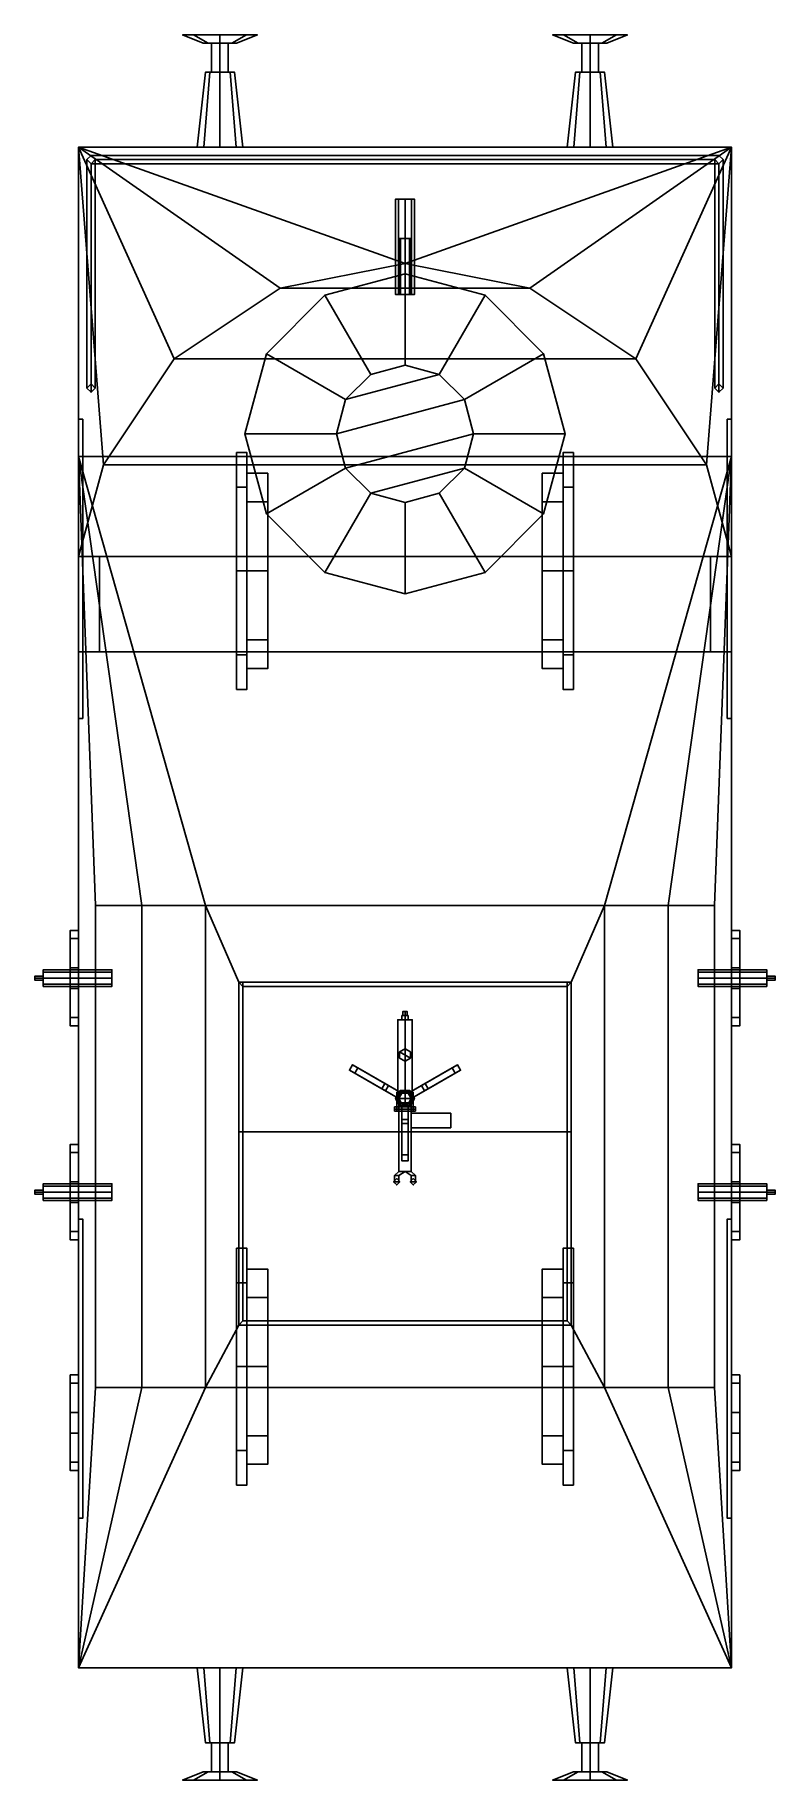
# Model space of a CAD drawing. Extents: x -1.78 to 1.78, y -3.89 to 4.51.
import ezdxf

# ---------------------------------------------------------------- set-up
doc = ezdxf.new("R2010")
doc.units = 0
doc.layers.get('0').update_dxf_attribs({"linetype": 'CONTINUOUS'})
for name, color, linetype in [('BUFFER', 1, 'CONTINUOUS'), ('GUN', 1, 'CONTINUOUS'), ('MOUNT', 5, 'CONTINUOUS'), ('SLEEVE', 5, 'CONTINUOUS'), ('TURRET', 2, 'CONTINUOUS'), ('WHEELS', 2, 'CONTINUOUS')]:
    doc.layers.add(name, color=color, linetype=linetype)

msp = doc.modelspace()

# ---------------------------------------------------------------- linework, layer by layer
for points in [[(-1.57, 3.97, 0.88), (-1.57, -3.35, 0.88), (-1.57, 1.54, 1.13), (-1.57, 3.97, 1.13)], [(1.57, 3.97, 1.13), (1.57, 3.97, 0.88), (-1.57, 3.97, 0.88), (-1.57, 3.97, 1.13)], [(-1.57, 3.97, 1.13), (0, 3.41, 1.13), (0, 3.41, 1.13), (1.57, 3.97, 1.13)], [(-1.57, 3.97, 1.13), (-0.6008, 3.2905, 1.13), (-0.6008, 3.2905, 1.13), (0, 3.41, 1.13)], [(-1.57, 3.97, 1.13), (-1.1102, 2.9502, 1.13), (-1.1102, 2.9502, 1.13), (-0.6008, 3.2905, 1.13)], [(-1.57, 3.97, 1.13), (-1.4505, 2.4408, 1.13), (-1.4505, 2.4408, 1.13), (-1.1102, 2.9502, 1.13)], [(-1.57, 3.97, 1.13), (-1.57, 2, 1.13), (-1.57, 2, 1.13), (-1.4505, 2.4408, 1.13)], [(0, 3.41, 1.13), (0.6008, 3.2905, 1.13), (0.6008, 3.2905, 1.13), (1.57, 3.97, 1.13)], [(0.6008, 3.2905, 1.13), (1.1102, 2.9502, 1.13), (1.1102, 2.9502, 1.13), (1.57, 3.97, 1.13)], [(1.1102, 2.9502, 1.13), (1.4505, 2.4408, 1.13), (1.4505, 2.4408, 1.13), (1.57, 3.97, 1.13)], [(1.4505, 2.4408, 1.13), (1.57, 2, 1.13), (1.57, 2, 1.13), (1.57, 3.97, 1.13)], [(1.57, 1.54, 1.13), (1.57, -3.35, 0.88), (1.57, 3.97, 0.88), (1.57, 3.97, 1.13)], [(-1.51, 3.93, 1.13), (-1.53, 3.91, 1.13), (-1.53, 3.91, 1.72), (-1.51, 3.93, 1.72)], [(-1.51, 2.83, 1.68), (-1.53, 2.81, 1.7), (-1.53, 3.91, 1.7), (-1.51, 3.89, 1.68)], [(-1.53, 2.81, 1.7), (-1.51, 2.79, 1.72), (-1.51, 3.89, 1.72), (-1.53, 3.91, 1.7)], [(-1.51, 2.83, 1.38), (-1.53, 2.81, 1.4), (-1.53, 3.91, 1.4), (-1.51, 3.89, 1.38)], [(-1.53, 2.81, 1.4), (-1.51, 2.83, 1.42), (-1.51, 3.89, 1.42), (-1.53, 3.91, 1.4)], [(-1.53, 3.91, 1.13), (-1.51, 3.89, 1.13), (-1.51, 3.89, 1.72), (-1.53, 3.91, 1.72)], [(-1.49, 3.91, 1.13), (-1.51, 3.93, 1.13), (-1.51, 3.93, 1.72), (-1.49, 3.91, 1.72)], [(1.51, 3.93, 1.7), (1.49, 3.91, 1.68), (-1.49, 3.91, 1.68), (-1.51, 3.93, 1.7)], [(1.49, 3.91, 1.72), (1.51, 3.93, 1.7), (-1.51, 3.93, 1.7), (-1.49, 3.91, 1.72)], [(1.51, 3.93, 1.4), (1.49, 3.91, 1.38), (-1.49, 3.91, 1.38), (-1.51, 3.93, 1.4)], [(1.49, 3.91, 1.42), (1.51, 3.93, 1.4), (-1.51, 3.93, 1.4), (-1.49, 3.91, 1.42)], [(-1.49, 2.81, 1.7), (-1.51, 2.83, 1.68), (-1.51, 3.89, 1.68), (-1.49, 3.91, 1.7)], [(-1.51, 2.79, 1.72), (-1.49, 2.81, 1.7), (-1.49, 3.91, 1.7), (-1.51, 3.89, 1.72)], [(-1.51, 3.89, 1.13), (-1.49, 3.91, 1.13), (-1.49, 3.91, 1.72), (-1.51, 3.89, 1.72)], [(1.49, 3.91, 1.68), (1.51, 3.89, 1.7), (-1.51, 3.89, 1.7), (-1.49, 3.91, 1.68)], [(1.51, 3.89, 1.7), (1.49, 3.91, 1.72), (-1.49, 3.91, 1.72), (-1.51, 3.89, 1.7)], [(1.49, 3.91, 1.38), (1.51, 3.89, 1.4), (-1.51, 3.89, 1.4), (-1.49, 3.91, 1.38)], [(1.51, 3.89, 1.4), (1.49, 3.91, 1.42), (-1.49, 3.91, 1.42), (-1.51, 3.89, 1.4)], [(-1.49, 3.91, 1.7), (-1.51, 3.89, 1.7), (-1.51, 3.89, 1.72), (-1.49, 3.91, 1.72)], [(-1.49, 2.81, 1.4), (-1.51, 2.83, 1.38), (-1.51, 3.89, 1.38), (-1.49, 3.89, 1.4)], [(-1.51, 2.83, 1.42), (-1.49, 2.81, 1.4), (-1.49, 3.89, 1.4), (-1.51, 3.89, 1.42)], [(1.51, 3.93, 1.13), (1.49, 3.91, 1.13), (1.49, 3.91, 1.72), (1.51, 3.93, 1.72)], [(1.51, 2.83, 1.38), (1.49, 2.81, 1.4), (1.49, 3.91, 1.4), (1.51, 3.89, 1.38)], [(1.49, 2.81, 1.4), (1.51, 2.83, 1.42), (1.51, 3.89, 1.42), (1.49, 3.91, 1.4)], [(1.51, 2.83, 1.68), (1.49, 2.81, 1.7), (1.49, 3.91, 1.7), (1.51, 3.89, 1.68)], [(1.49, 2.81, 1.7), (1.51, 2.79, 1.72), (1.51, 3.89, 1.72), (1.49, 3.91, 1.7)], [(1.49, 3.91, 1.13), (1.51, 3.89, 1.13), (1.51, 3.89, 1.72), (1.49, 3.91, 1.72)], [(1.53, 3.91, 1.13), (1.51, 3.93, 1.13), (1.51, 3.93, 1.72), (1.53, 3.91, 1.72)], [(1.53, 2.81, 1.4), (1.51, 2.83, 1.38), (1.51, 3.89, 1.38), (1.53, 3.91, 1.4)], [(1.51, 2.83, 1.42), (1.53, 2.81, 1.4), (1.53, 3.91, 1.4), (1.51, 3.89, 1.42)], [(1.53, 2.81, 1.7), (1.51, 2.83, 1.68), (1.51, 3.89, 1.68), (1.53, 3.91, 1.7)], [(1.51, 2.79, 1.72), (1.53, 2.81, 1.7), (1.53, 3.91, 1.7), (1.51, 3.89, 1.72)], [(1.51, 3.89, 1.13), (1.53, 3.91, 1.13), (1.53, 3.91, 1.72), (1.51, 3.89, 1.72)], [(1.53, 3.91, 1.7), (1.51, 3.89, 1.7), (1.51, 3.89, 1.72), (1.53, 3.91, 1.72)], [(0, 3.41, 1.13), (-0.6008, 3.2905, 1.13), (-0.6008, 3.2905, 2.04), (0, 3.41, 2.01)], [(0.6008, 3.2905, 2.04), (0, 3.41, 2.01), (0, 3.41, 2.01), (-0.6008, 3.2905, 2.04)], [(0.6008, 3.2905, 1.13), (0, 3.41, 1.13), (0, 3.41, 2.01), (0.6008, 3.2905, 2.04)], [(-0.6008, 3.2905, 1.13), (-1.1102, 2.9502, 1.13), (-1.1102, 2.9502, 2.1), (-0.6008, 3.2905, 2.04)], [(1.1102, 2.9502, 2.1), (0.6008, 3.2905, 2.04), (-0.6008, 3.2905, 2.04), (-1.1102, 2.9502, 2.1)], [(1.1102, 2.9502, 1.13), (0.6008, 3.2905, 1.13), (0.6008, 3.2905, 2.04), (1.1102, 2.9502, 2.1)], [(-1.1102, 2.9502, 1.13), (-1.4505, 2.4408, 1.13), (-1.4505, 2.4408, 2.1), (-1.1102, 2.9502, 2.1)], [(1.4505, 2.4408, 2.1), (1.1102, 2.9502, 2.1), (-1.1102, 2.9502, 2.1), (-1.4505, 2.4408, 2.1)], [(1.4505, 2.4408, 1.13), (1.1102, 2.9502, 1.13), (1.1102, 2.9502, 2.1), (1.4505, 2.4408, 2.1)], [(-1.51, 2.83, 1.13), (-1.53, 2.81, 1.13), (-1.53, 2.81, 1.7), (-1.51, 2.83, 1.68)], [(-1.53, 2.81, 1.13), (-1.51, 2.79, 1.13), (-1.51, 2.79, 1.72), (-1.53, 2.81, 1.7)], [(-1.49, 2.81, 1.13), (-1.51, 2.83, 1.13), (-1.51, 2.83, 1.68), (-1.49, 2.81, 1.7)], [(-1.51, 2.79, 1.13), (-1.49, 2.81, 1.13), (-1.49, 2.81, 1.7), (-1.51, 2.79, 1.72)], [(1.51, 2.83, 1.13), (1.49, 2.81, 1.13), (1.49, 2.81, 1.7), (1.51, 2.83, 1.68)], [(1.49, 2.81, 1.13), (1.51, 2.79, 1.13), (1.51, 2.79, 1.72), (1.49, 2.81, 1.7)], [(1.53, 2.81, 1.13), (1.51, 2.83, 1.13), (1.51, 2.83, 1.68), (1.53, 2.81, 1.7)], [(1.51, 2.79, 1.13), (1.53, 2.81, 1.13), (1.53, 2.81, 1.7), (1.51, 2.79, 1.72)], [(-1.55, 2.66, 0.88), (-1.55, 2.66, 0.35), (-1.57, 2.66, 0.35), (-1.57, 2.66, 0.88)], [(-1.57, 2.66, 0.35), (-1.57, 1.22, 0.35), (-1.57, 1.22, 0.88), (-1.57, 2.66, 0.88)], [(-1.55, 2.66, 0.35), (-1.55, 1.22, 0.35), (-1.57, 1.22, 0.35), (-1.57, 2.66, 0.35)], [(-1.55, 1.22, 0.88), (-1.55, 1.22, 0.35), (-1.55, 2.66, 0.35), (-1.55, 2.66, 0.88)], [(1.57, 2.66, 0.35), (1.57, 1.22, 0.35), (1.55, 1.22, 0.35), (1.55, 2.66, 0.35)], [(1.57, 2.66, 0.88), (1.57, 2.66, 0.35), (1.55, 2.66, 0.35), (1.55, 2.66, 0.88)], [(1.55, 2.66, 0.35), (1.55, 1.22, 0.35), (1.55, 1.22, 0.88), (1.55, 2.66, 0.88)], [(1.57, 1.22, 0.88), (1.57, 1.22, 0.35), (1.57, 2.66, 0.35), (1.57, 2.66, 0.88)], [(0.96, 0.32, 3.27), (1.57, 2.48, 2.66), (-1.57, 2.48, 2.66), (-0.96, 0.32, 3.27)], [(-1.4883, 0.32, 2.965), (-1.57, 2.48, 2.66), (-1.57, -3.35, 2.66), (-1.4883, -2, 2.965)], [(-1.57, 2.48, 2.66), (-1.57, 2.48, 2.66), (-1.4883, 0.32, 2.965), (-1.265, 0.32, 3.1883)], [(-1.57, 2.48, 2.66), (-1.57, 2.48, 2.66), (-1.265, 0.32, 3.1883), (-0.96, 0.32, 3.27)], [(-1.4505, 2.4408, 1.13), (-1.57, 2, 1.13), (-1.57, 2, 2.1), (-1.4505, 2.4408, 2.1)], [(1.57, 2, 2.1), (1.4505, 2.4408, 2.1), (-1.4505, 2.4408, 2.1), (-1.57, 2, 2.1)], [(1.57, 2.48, 2.66), (1.57, 2.48, 2.66), (0.96, 0.32, 3.27), (1.265, 0.32, 3.1883)], [(1.57, 2.48, 2.66), (1.57, 2.48, 2.66), (1.265, 0.32, 3.1883), (1.4883, 0.32, 2.965)], [(1.57, 2, 1.13), (1.4505, 2.4408, 1.13), (1.4505, 2.4408, 2.1), (1.57, 2, 2.1)], [(1.57, 2.48, 2.66), (1.4883, 0.32, 2.965), (1.4883, -2, 2.965), (1.57, -3.35, 2.66)], [(-1.57, 2, 1.13), (-1.57, 1.54, 1.13), (-1.57, 1.54, 2.1), (-1.57, 2, 2.1)], [(-1.57, 2, 2.1), (-1.57, 1.54, 2.1), (-1.57, 1.54, 2.66), (-1.57, 2, 2.66)], [(-1.47, 2, 2.66), (-1.47, 2, 2.1), (-1.57, 2, 2.1), (-1.57, 2, 2.66)], [(-1.47, 2, 2.1), (-1.47, 1.54, 2.1), (-1.57, 1.54, 2.1), (-1.57, 2, 2.1)], [(-1.47, 2, 2.1), (-1.47, 1.54, 2.1), (1.47, 1.54, 2.1), (1.47, 2, 2.1)], [(-1.47, 1.54, 2.66), (-1.47, 1.54, 2.1), (-1.47, 2, 2.1), (-1.47, 2, 2.66)], [(1.57, 2, 2.66), (1.57, 2, 2.1), (1.47, 2, 2.1), (1.47, 2, 2.66)], [(1.47, 2, 2.1), (1.47, 1.54, 2.1), (1.47, 1.54, 2.66), (1.47, 2, 2.66)], [(1.57, 2, 2.1), (1.57, 1.54, 2.1), (1.47, 1.54, 2.1), (1.47, 2, 2.1)], [(1.57, 1.54, 2.1), (1.57, 1.54, 1.13), (1.57, 2, 1.13), (1.57, 2, 2.1)], [(1.57, 1.54, 2.66), (1.57, 1.54, 2.1), (1.57, 2, 2.1), (1.57, 2, 2.66)], [(-1.57, 1.54, 1.13), (-1.57, -3.35, 0.88), (-1.57, -3.35, 2.66), (-1.57, 1.54, 2.66)], [(1.57, -3.35, 2.66), (1.57, -3.35, 0.88), (1.57, 1.54, 1.13), (1.57, 1.54, 2.66)], [(-1.57, 1.22, 0.88), (-1.57, 1.22, 0.35), (-1.55, 1.22, 0.35), (-1.55, 1.22, 0.88)], [(1.55, 1.22, 0.88), (1.55, 1.22, 0.35), (1.57, 1.22, 0.35), (1.57, 1.22, 0.88)], [(-1.265, 0.32, 3.1883), (-1.4883, 0.32, 2.965), (-1.4883, -2, 2.965), (-1.265, -2, 3.1883)], [(-0.96, 0.32, 3.27), (-1.265, 0.32, 3.1883), (-1.265, -2, 3.1883), (-0.96, -2, 3.27)], [(-0.8, -0.05, 3.27), (-0.96, 0.32, 3.27), (-0.96, -2, 3.27), (-0.8, -1.7, 3.27)], [(-0.96, 0.32, 3.27), (-0.8, -0.05, 3.27), (0.8, -0.05, 3.27), (0.96, 0.32, 3.27)], [(0.96, 0.32, 3.27), (0.8, -0.05, 3.27), (0.8, -1.7, 3.27), (0.96, -2, 3.27)], [(1.265, 0.32, 3.1883), (0.96, 0.32, 3.27), (0.96, -2, 3.27), (1.265, -2, 3.1883)], [(1.4883, 0.32, 2.965), (1.265, 0.32, 3.1883), (1.265, -2, 3.1883), (1.4883, -2, 2.965)], [(-1.57, -0.26, 1.94), (-1.57, 0.2, 1.94), (-1.61, 0.2, 1.94), (-1.61, -0.26, 1.94)], [(-1.61, -0.26, 1.88), (-1.61, 0.2, 1.88), (-1.57, 0.2, 1.88), (-1.57, -0.26, 1.88)], [(-1.57, 0.2, 1.94), (-1.57, 0.2, 1.88), (-1.61, 0.2, 1.88), (-1.61, 0.2, 1.94)], [(-1.61, 0.2, 1.94), (-1.61, 0.2, 1.88), (-1.61, -0.26, 1.88), (-1.61, -0.26, 1.94)], [(-1.57, -0.26, 2.26), (-1.57, 0.2, 2.26), (-1.61, 0.2, 2.26), (-1.61, -0.26, 2.26)], [(-1.57, 0.2, 2.26), (-1.57, 0.2, 2.2), (-1.61, 0.2, 2.2), (-1.61, 0.2, 2.26)], [(-1.61, 0.2, 2.26), (-1.61, 0.2, 2.2), (-1.61, -0.26, 2.2), (-1.61, -0.26, 2.26)], [(-1.61, -0.26, 2.2), (-1.61, 0.2, 2.2), (-1.57, 0.2, 2.2), (-1.57, -0.26, 2.2)], [(1.61, 0.2, 2.26), (1.61, 0.2, 2.2), (1.57, 0.2, 2.2), (1.57, 0.2, 2.26)], [(1.61, 0.2, 2.2), (1.61, -0.26, 2.2), (1.57, -0.26, 2.2), (1.57, 0.2, 2.2)], [(1.57, 0.2, 2.26), (1.57, -0.26, 2.26), (1.61, -0.26, 2.26), (1.61, 0.2, 2.26)], [(1.61, 0.2, 1.94), (1.61, 0.2, 1.88), (1.57, 0.2, 1.88), (1.57, 0.2, 1.94)], [(1.61, 0.2, 1.88), (1.61, -0.26, 1.88), (1.57, -0.26, 1.88), (1.57, 0.2, 1.88)], [(1.57, 0.2, 1.94), (1.57, -0.26, 1.94), (1.61, -0.26, 1.94), (1.61, 0.2, 1.94)], [(1.61, -0.26, 2.26), (1.61, -0.26, 2.2), (1.61, 0.2, 2.2), (1.61, 0.2, 2.26)], [(1.61, -0.26, 1.94), (1.61, -0.26, 1.88), (1.61, 0.2, 1.88), (1.61, 0.2, 1.94)], [(-1.57, 0.16, 2.2), (-1.57, 0.16, 1.94), (-1.61, 0.16, 1.94), (-1.61, 0.16, 2.2)], [(-1.61, 0.16, 2.2), (-1.61, 0.16, 1.94), (-1.61, 0.02, 1.94), (-1.61, 0.02, 2.2)], [(1.61, 0.16, 2.2), (1.61, 0.16, 1.94), (1.57, 0.16, 1.94), (1.57, 0.16, 2.2)], [(1.61, 0.02, 2.2), (1.61, 0.02, 1.94), (1.61, 0.16, 1.94), (1.61, 0.16, 2.2)], [(-1.61, 0.02, 2.2), (-1.61, 0.02, 1.94), (-1.57, 0.02, 1.94), (-1.57, 0.02, 2.2)], [(1.57, 0.02, 2.2), (1.57, 0.02, 1.94), (1.61, 0.02, 1.94), (1.61, 0.02, 2.2)], [(-1.61, -0.08, 2.2), (-1.61, -0.08, 1.94), (-1.61, -0.22, 1.94), (-1.61, -0.22, 2.2)], [(-1.57, -0.08, 2.2), (-1.57, -0.08, 1.94), (-1.61, -0.08, 1.94), (-1.61, -0.08, 2.2)], [(0.8, -0.05, 3.61), (0.8, -0.05, 3.27), (-0.8, -0.05, 3.27), (-0.8, -0.05, 3.61)], [(-0.8, -0.05, 3.27), (-0.8, -0.05, 3.27), (-0.8, -0.77, 3.86), (-0.8, -0.05, 3.61)], [(-0.8, -0.05, 3.27), (-0.8, -1.7, 3.27), (-0.8, -1.7, 3.86), (-0.8, -0.77, 3.86)], [(0.78, -0.07, 3.6169), (0.8, -0.05, 3.61), (-0.8, -0.05, 3.61), (-0.78, -0.07, 3.6169)], [(-0.8, -0.77, 3.86), (-0.8, -0.05, 3.61), (-0.78, -0.05, 3.61), (-0.78, -0.77, 3.86)], [(-0.78, -0.07, 3.6169), (-0.78, -0.77, 3.86), (-0.78, -0.77, 2.67), (-0.78, -0.07, 2.67)], [(-0.78, -0.07, 3.6169), (-0.78, -0.07, 2.67), (0.78, -0.07, 2.67), (0.78, -0.07, 3.6169)], [(-0.78, -0.07, 2.67), (-0.78, -0.77, 2.67), (0.78, -0.77, 2.67), (0.78, -0.07, 2.67)], [(0.78, -0.77, 3.86), (0.78, -0.05, 3.61), (0.8, -0.05, 3.61), (0.8, -0.77, 3.86)], [(0.78, -0.07, 2.67), (0.78, -0.77, 2.67), (0.78, -0.77, 3.86), (0.78, -0.07, 3.6169)], [(0.8, -0.77, 3.86), (0.8, -0.05, 3.27), (0.8, -0.05, 3.27), (0.8, -0.05, 3.61)], [(0.8, -1.7, 3.86), (0.8, -1.7, 3.27), (0.8, -0.05, 3.27), (0.8, -0.77, 3.86)], [(1.61, -0.08, 2.2), (1.61, -0.08, 1.94), (1.57, -0.08, 1.94), (1.57, -0.08, 2.2)], [(1.61, -0.22, 2.2), (1.61, -0.22, 1.94), (1.61, -0.08, 1.94), (1.61, -0.08, 2.2)], [(-1.61, -0.22, 2.2), (-1.61, -0.22, 1.94), (-1.57, -0.22, 1.94), (-1.57, -0.22, 2.2)], [(1.57, -0.22, 2.2), (1.57, -0.22, 1.94), (1.61, -0.22, 1.94), (1.61, -0.22, 2.2)], [(-1.61, -0.26, 1.94), (-1.61, -0.26, 1.88), (-1.57, -0.26, 1.88), (-1.57, -0.26, 1.94)], [(-1.61, -0.26, 2.26), (-1.61, -0.26, 2.2), (-1.57, -0.26, 2.2), (-1.57, -0.26, 2.26)], [(1.57, -0.26, 2.26), (1.57, -0.26, 2.2), (1.61, -0.26, 2.2), (1.61, -0.26, 2.26)], [(1.57, -0.26, 1.94), (1.57, -0.26, 1.88), (1.61, -0.26, 1.88), (1.61, -0.26, 1.94)], [(-0.0964, -0.537, 3.38), (-0.2523, -0.447, 2.67), (-0.2673, -0.473, 2.67), (-0.1114, -0.563, 3.38)], [(-0.2673, -0.473, 2.67), (-0.2413, -0.488, 2.67), (-0.0941, -0.573, 3.36), (-0.1114, -0.563, 3.38)], [(-0.0791, -0.547, 3.36), (-0.2263, -0.462, 2.67), (-0.2523, -0.447, 2.67), (-0.0964, -0.537, 3.38)], [(-0.0941, -0.573, 3.36), (-0.2413, -0.488, 2.67), (-0.2263, -0.462, 2.67), (-0.0791, -0.547, 3.36)], [(0.2523, -0.447, 2.67), (0.2263, -0.462, 2.67), (0.0791, -0.547, 3.36), (0.0964, -0.537, 3.38)], [(0.0791, -0.547, 3.36), (0.2263, -0.462, 2.67), (0.2413, -0.488, 2.67), (0.0941, -0.573, 3.36)], [(0.0941, -0.573, 3.36), (0.2413, -0.488, 2.67), (0.2673, -0.473, 2.67), (0.1114, -0.563, 3.38)], [(0.1114, -0.563, 3.38), (0.2673, -0.473, 2.67), (0.2523, -0.447, 2.67), (0.0964, -0.537, 3.38)], [(-0.0185, -0.582, 3.41), (-0.0964, -0.537, 3.38), (-0.1114, -0.563, 3.38), (-0.0335, -0.608, 3.41)], [(-0.1114, -0.563, 3.38), (-0.0941, -0.573, 3.36), (-0.0335, -0.608, 3.38), (-0.0335, -0.608, 3.41)], [(-0.0185, -0.582, 3.38), (-0.0791, -0.547, 3.36), (-0.0964, -0.537, 3.38), (-0.0185, -0.582, 3.41)], [(-0.0335, -0.608, 3.38), (-0.0941, -0.573, 3.36), (-0.0791, -0.547, 3.36), (-0.0185, -0.582, 3.38)], [(-0.0225, -0.571, 3.37), (-0.045, -0.61, 3.37), (-0.045, -0.61, 3.43), (-0.0225, -0.571, 3.43)], [(0.045, -0.61, 3.37), (-0.045, -0.61, 3.37), (-0.0225, -0.571, 3.37), (0.0225, -0.571, 3.37)], [(0.0225, -0.571, 3.43), (-0.0225, -0.571, 3.43), (-0.045, -0.61, 3.43), (0.045, -0.61, 3.43)], [(-0.02, -0.5754, 2.67), (-0.04, -0.61, 2.67), (-0.04, -0.61, 3.47), (-0.02, -0.5754, 3.47)], [(0.02, -0.5754, 3.47), (-0.02, -0.5754, 3.47), (-0.04, -0.61, 3.47), (0.04, -0.61, 3.47)], [(-0.015, -0.584, 3.47), (-0.03, -0.61, 3.47), (-0.03, -0.61, 3.57), (-0.015, -0.584, 3.57)], [(0.0225, -0.571, 3.37), (-0.0225, -0.571, 3.37), (-0.0225, -0.571, 3.43), (0.0225, -0.571, 3.43)], [(0.02, -0.5754, 2.67), (-0.02, -0.5754, 2.67), (-0.02, -0.5754, 3.47), (0.02, -0.5754, 3.47)], [(0.015, -0.584, 3.47), (-0.015, -0.584, 3.47), (-0.015, -0.584, 3.57), (0.015, -0.584, 3.57)], [(0.03, -0.61, 3.47), (0.015, -0.584, 3.47), (0.015, -0.584, 3.57), (0.03, -0.61, 3.57)], [(0.0964, -0.537, 3.38), (0.0791, -0.547, 3.36), (0.0185, -0.582, 3.38), (0.0185, -0.582, 3.41)], [(0.0335, -0.608, 3.41), (0.1114, -0.563, 3.38), (0.0964, -0.537, 3.38), (0.0185, -0.582, 3.41)], [(0.0185, -0.582, 3.38), (0.0791, -0.547, 3.36), (0.0941, -0.573, 3.36), (0.0335, -0.608, 3.38)], [(0.04, -0.61, 2.67), (0.02, -0.5754, 2.67), (0.02, -0.5754, 3.47), (0.04, -0.61, 3.47)], [(0.045, -0.61, 3.37), (0.0225, -0.571, 3.37), (0.0225, -0.571, 3.43), (0.045, -0.61, 3.43)], [(0.0335, -0.608, 3.38), (0.0941, -0.573, 3.36), (0.1114, -0.563, 3.38), (0.0335, -0.608, 3.41)], [(-0.045, -0.61, 3.37), (-0.0225, -0.649, 3.37), (-0.0225, -0.649, 3.43), (-0.045, -0.61, 3.43)], [(0.0225, -0.649, 3.37), (-0.0225, -0.649, 3.37), (-0.045, -0.61, 3.37), (0.045, -0.61, 3.37)], [(0.045, -0.61, 3.43), (-0.045, -0.61, 3.43), (-0.0225, -0.649, 3.43), (0.0225, -0.649, 3.43)], [(-0.04, -0.61, 2.67), (-0.02, -0.6446, 2.67), (-0.02, -0.6446, 3.47), (-0.04, -0.61, 3.47)], [(0.04, -0.61, 3.47), (-0.04, -0.61, 3.47), (-0.02, -0.6446, 3.47), (0.02, -0.6446, 3.47)], [(-0.03, -0.61, 3.47), (-0.015, -0.636, 3.47), (-0.015, -0.636, 3.57), (-0.03, -0.61, 3.57)], [(-0.0225, -0.649, 3.37), (0.0225, -0.649, 3.37), (0.0225, -0.649, 3.43), (-0.0225, -0.649, 3.43)], [(-0.02, -0.6446, 2.67), (0.02, -0.6446, 2.67), (0.02, -0.6446, 3.47), (-0.02, -0.6446, 3.47)], [(-0.015, -0.636, 3.47), (0.015, -0.636, 3.47), (0.015, -0.636, 3.57), (-0.015, -0.636, 3.57)], [(-0.015, -0.64, 3.38), (-0.015, -0.71, 3.36), (-0.015, -0.73, 3.38), (-0.015, -0.64, 3.41)], [(-0.015, -0.64, 3.41), (-0.015, -0.73, 3.38), (0.015, -0.73, 3.38), (0.015, -0.64, 3.41)], [(0.015, -0.64, 3.38), (0.015, -0.71, 3.36), (-0.015, -0.71, 3.36), (-0.015, -0.64, 3.38)], [(0.015, -0.636, 3.47), (0.03, -0.61, 3.47), (0.03, -0.61, 3.57), (0.015, -0.636, 3.57)], [(0.015, -0.73, 3.38), (0.015, -0.71, 3.36), (0.015, -0.64, 3.38), (0.015, -0.64, 3.41)], [(0.02, -0.6446, 2.67), (0.04, -0.61, 2.67), (0.04, -0.61, 3.47), (0.02, -0.6446, 3.47)], [(0.0225, -0.649, 3.37), (0.045, -0.61, 3.37), (0.045, -0.61, 3.43), (0.0225, -0.649, 3.43)], [(0.015, -0.71, 3.36), (0.015, -0.88, 2.67), (-0.015, -0.88, 2.67), (-0.015, -0.71, 3.36)], [(-0.015, -0.71, 3.36), (-0.015, -0.88, 2.67), (-0.015, -0.91, 2.67), (-0.015, -0.73, 3.38)], [(-0.015, -0.73, 3.38), (-0.015, -0.91, 2.67), (0.015, -0.91, 2.67), (0.015, -0.73, 3.38)], [(0.015, -0.91, 2.67), (0.015, -0.88, 2.67), (0.015, -0.71, 3.36), (0.015, -0.73, 3.38)], [(-1.61, -0.83, 1.94), (-1.61, -0.83, 1.88), (-1.61, -1.29, 1.88), (-1.61, -1.29, 1.94)], [(-1.57, -0.83, 1.94), (-1.57, -0.83, 1.88), (-1.61, -0.83, 1.88), (-1.61, -0.83, 1.94)], [(-1.61, -1.29, 1.88), (-1.61, -0.83, 1.88), (-1.57, -0.83, 1.88), (-1.57, -1.29, 1.88)], [(-1.57, -1.29, 1.94), (-1.57, -0.83, 1.94), (-1.61, -0.83, 1.94), (-1.61, -1.29, 1.94)], [(-1.61, -0.83, 2.26), (-1.61, -0.83, 2.2), (-1.61, -1.29, 2.2), (-1.61, -1.29, 2.26)], [(-1.57, -0.83, 2.26), (-1.57, -0.83, 2.2), (-1.61, -0.83, 2.2), (-1.61, -0.83, 2.26)], [(-1.61, -1.29, 2.2), (-1.61, -0.83, 2.2), (-1.57, -0.83, 2.2), (-1.57, -1.29, 2.2)], [(-1.57, -1.29, 2.26), (-1.57, -0.83, 2.26), (-1.61, -0.83, 2.26), (-1.61, -1.29, 2.26)], [(-0.8, -1.7, 3.86), (-0.8, -0.77, 3.86), (-0.78, -0.77, 3.86), (-0.78, -1.68, 3.86)], [(-0.78, -0.77, 3.86), (-0.78, -1.68, 3.86), (-0.78, -1.68, 2.67), (-0.78, -0.77, 2.67)], [(-0.78, -0.77, 2.67), (-0.78, -1.68, 2.67), (0.78, -1.68, 2.67), (0.78, -0.77, 2.67)], [(0.78, -0.77, 2.67), (0.78, -1.68, 2.67), (0.78, -1.68, 3.86), (0.78, -0.77, 3.86)], [(0.78, -1.68, 3.86), (0.78, -0.77, 3.86), (0.8, -0.77, 3.86), (0.8, -1.7, 3.86)], [(1.61, -0.83, 1.88), (1.61, -1.29, 1.88), (1.57, -1.29, 1.88), (1.57, -0.83, 1.88)], [(1.57, -0.83, 1.94), (1.57, -1.29, 1.94), (1.61, -1.29, 1.94), (1.61, -0.83, 1.94)], [(1.61, -0.83, 1.94), (1.61, -0.83, 1.88), (1.57, -0.83, 1.88), (1.57, -0.83, 1.94)], [(1.61, -0.83, 2.2), (1.61, -1.29, 2.2), (1.57, -1.29, 2.2), (1.57, -0.83, 2.2)], [(1.57, -0.83, 2.26), (1.57, -1.29, 2.26), (1.61, -1.29, 2.26), (1.61, -0.83, 2.26)], [(1.61, -0.83, 2.26), (1.61, -0.83, 2.2), (1.57, -0.83, 2.2), (1.57, -0.83, 2.26)], [(1.61, -1.29, 1.94), (1.61, -1.29, 1.88), (1.61, -0.83, 1.88), (1.61, -0.83, 1.94)], [(1.61, -1.29, 2.26), (1.61, -1.29, 2.2), (1.61, -0.83, 2.2), (1.61, -0.83, 2.26)], [(-1.61, -0.87, 2.2), (-1.61, -0.87, 1.94), (-1.61, -1.01, 1.94), (-1.61, -1.01, 2.2)], [(-1.57, -0.87, 2.2), (-1.57, -0.87, 1.94), (-1.61, -0.87, 1.94), (-1.61, -0.87, 2.2)], [(1.61, -0.87, 2.2), (1.61, -0.87, 1.94), (1.57, -0.87, 1.94), (1.57, -0.87, 2.2)], [(1.61, -1.01, 2.2), (1.61, -1.01, 1.94), (1.61, -0.87, 1.94), (1.61, -0.87, 2.2)], [(-1.61, -1.01, 2.2), (-1.61, -1.01, 1.94), (-1.57, -1.01, 1.94), (-1.57, -1.01, 2.2)], [(1.57, -1.01, 2.2), (1.57, -1.01, 1.94), (1.61, -1.01, 1.94), (1.61, -1.01, 2.2)], [(-1.57, -1.11, 2.2), (-1.57, -1.11, 1.94), (-1.61, -1.11, 1.94), (-1.61, -1.11, 2.2)], [(-1.61, -1.11, 2.2), (-1.61, -1.11, 1.94), (-1.61, -1.25, 1.94), (-1.61, -1.25, 2.2)], [(1.61, -1.11, 2.2), (1.61, -1.11, 1.94), (1.57, -1.11, 1.94), (1.57, -1.11, 2.2)], [(1.61, -1.25, 2.2), (1.61, -1.25, 1.94), (1.61, -1.11, 1.94), (1.61, -1.11, 2.2)], [(-1.61, -1.25, 2.2), (-1.61, -1.25, 1.94), (-1.57, -1.25, 1.94), (-1.57, -1.25, 2.2)], [(-1.57, -1.19, 0.35), (-1.57, -2.63, 0.35), (-1.57, -2.63, 0.88), (-1.57, -1.19, 0.88)], [(-1.55, -1.19, 0.88), (-1.55, -1.19, 0.35), (-1.57, -1.19, 0.35), (-1.57, -1.19, 0.88)], [(-1.55, -1.19, 0.35), (-1.55, -2.63, 0.35), (-1.57, -2.63, 0.35), (-1.57, -1.19, 0.35)], [(-1.55, -2.63, 0.88), (-1.55, -2.63, 0.35), (-1.55, -1.19, 0.35), (-1.55, -1.19, 0.88)], [(1.57, -1.19, 0.88), (1.57, -1.19, 0.35), (1.55, -1.19, 0.35), (1.55, -1.19, 0.88)], [(1.55, -1.19, 0.35), (1.55, -2.63, 0.35), (1.55, -2.63, 0.88), (1.55, -1.19, 0.88)], [(1.57, -1.19, 0.35), (1.57, -2.63, 0.35), (1.55, -2.63, 0.35), (1.55, -1.19, 0.35)], [(1.57, -2.63, 0.88), (1.57, -2.63, 0.35), (1.57, -1.19, 0.35), (1.57, -1.19, 0.88)], [(1.57, -1.25, 2.2), (1.57, -1.25, 1.94), (1.61, -1.25, 1.94), (1.61, -1.25, 2.2)], [(-1.61, -1.29, 1.94), (-1.61, -1.29, 1.88), (-1.57, -1.29, 1.88), (-1.57, -1.29, 1.94)], [(-1.61, -1.29, 2.26), (-1.61, -1.29, 2.2), (-1.57, -1.29, 2.2), (-1.57, -1.29, 2.26)], [(1.57, -1.29, 1.94), (1.57, -1.29, 1.88), (1.61, -1.29, 1.88), (1.61, -1.29, 1.94)], [(1.57, -1.29, 2.26), (1.57, -1.29, 2.2), (1.61, -1.29, 2.2), (1.61, -1.29, 2.26)], [(0.8, -1.7, 3.86), (-0.8, -1.7, 3.86), (-0.78, -1.68, 3.86), (0.78, -1.68, 3.86)], [(-0.78, -1.68, 2.67), (-0.78, -1.68, 3.86), (0.78, -1.68, 3.86), (0.78, -1.68, 2.67)], [(-0.8, -1.7, 3.27), (-0.96, -2, 3.27), (0.96, -2, 3.27), (0.8, -1.7, 3.27)], [(-0.8, -1.7, 3.86), (-0.8, -1.7, 3.27), (0.8, -1.7, 3.27), (0.8, -1.7, 3.86)], [(-1.57, -2.4, 1.94), (-1.57, -1.94, 1.94), (-1.61, -1.94, 1.94), (-1.61, -2.4, 1.94)], [(-1.61, -2.4, 1.88), (-1.61, -1.94, 1.88), (-1.57, -1.94, 1.88), (-1.57, -2.4, 1.88)], [(-1.57, -1.94, 1.94), (-1.57, -1.94, 1.88), (-1.61, -1.94, 1.88), (-1.61, -1.94, 1.94)], [(-1.61, -1.94, 1.94), (-1.61, -1.94, 1.88), (-1.61, -2.4, 1.88), (-1.61, -2.4, 1.94)], [(-1.57, -2.4, 2.26), (-1.57, -1.94, 2.26), (-1.61, -1.94, 2.26), (-1.61, -2.4, 2.26)], [(-1.61, -2.4, 2.2), (-1.61, -1.94, 2.2), (-1.57, -1.94, 2.2), (-1.57, -2.4, 2.2)], [(-1.57, -1.94, 2.26), (-1.57, -1.94, 2.2), (-1.61, -1.94, 2.2), (-1.61, -1.94, 2.26)], [(-1.61, -1.94, 2.26), (-1.61, -1.94, 2.2), (-1.61, -2.4, 2.2), (-1.61, -2.4, 2.26)], [(-1.57, -1.98, 2.2), (-1.57, -1.98, 1.94), (-1.61, -1.98, 1.94), (-1.61, -1.98, 2.2)], [(-1.61, -1.98, 2.2), (-1.61, -1.98, 1.94), (-1.61, -2.12, 1.94), (-1.61, -2.12, 2.2)], [(-0.96, -2, 3.27), (-1.57, -3.35, 2.66), (1.57, -3.35, 2.66), (0.96, -2, 3.27)], [(-1.265, -2, 3.1883), (-1.4883, -2, 2.965), (-1.57, -3.35, 2.66)], [(-0.96, -2, 3.27), (-1.265, -2, 3.1883), (-1.57, -3.35, 2.66)], [(1.265, -2, 3.1883), (0.96, -2, 3.27), (1.57, -3.35, 2.66)], [(1.4883, -2, 2.965), (1.265, -2, 3.1883), (1.57, -3.35, 2.66)], [(1.61, -1.94, 1.94), (1.61, -1.94, 1.88), (1.57, -1.94, 1.88), (1.57, -1.94, 1.94)], [(1.57, -1.94, 1.94), (1.57, -2.4, 1.94), (1.61, -2.4, 1.94), (1.61, -1.94, 1.94)], [(1.61, -1.94, 1.88), (1.61, -2.4, 1.88), (1.57, -2.4, 1.88), (1.57, -1.94, 1.88)], [(1.61, -1.94, 2.26), (1.61, -1.94, 2.2), (1.57, -1.94, 2.2), (1.57, -1.94, 2.26)], [(1.57, -1.94, 2.26), (1.57, -2.4, 2.26), (1.61, -2.4, 2.26), (1.61, -1.94, 2.26)], [(1.61, -1.94, 2.2), (1.61, -2.4, 2.2), (1.57, -2.4, 2.2), (1.57, -1.94, 2.2)], [(1.61, -1.98, 2.2), (1.61, -1.98, 1.94), (1.57, -1.98, 1.94), (1.57, -1.98, 2.2)], [(1.61, -2.4, 1.94), (1.61, -2.4, 1.88), (1.61, -1.94, 1.88), (1.61, -1.94, 1.94)], [(1.61, -2.4, 2.26), (1.61, -2.4, 2.2), (1.61, -1.94, 2.2), (1.61, -1.94, 2.26)], [(1.61, -2.12, 2.2), (1.61, -2.12, 1.94), (1.61, -1.98, 1.94), (1.61, -1.98, 2.2)], [(-1.61, -2.12, 2.2), (-1.61, -2.12, 1.94), (-1.57, -2.12, 1.94), (-1.57, -2.12, 2.2)], [(1.57, -2.12, 2.2), (1.57, -2.12, 1.94), (1.61, -2.12, 1.94), (1.61, -2.12, 2.2)], [(-1.61, -2.22, 2.2), (-1.61, -2.22, 1.94), (-1.61, -2.36, 1.94), (-1.61, -2.36, 2.2)], [(-1.57, -2.22, 2.2), (-1.57, -2.22, 1.94), (-1.61, -2.22, 1.94), (-1.61, -2.22, 2.2)], [(1.61, -2.22, 2.2), (1.61, -2.22, 1.94), (1.57, -2.22, 1.94), (1.57, -2.22, 2.2)], [(1.61, -2.36, 2.2), (1.61, -2.36, 1.94), (1.61, -2.22, 1.94), (1.61, -2.22, 2.2)], [(-1.61, -2.36, 2.2), (-1.61, -2.36, 1.94), (-1.57, -2.36, 1.94), (-1.57, -2.36, 2.2)], [(-1.61, -2.4, 1.94), (-1.61, -2.4, 1.88), (-1.57, -2.4, 1.88), (-1.57, -2.4, 1.94)], [(-1.61, -2.4, 2.26), (-1.61, -2.4, 2.2), (-1.57, -2.4, 2.2), (-1.57, -2.4, 2.26)], [(1.57, -2.36, 2.2), (1.57, -2.36, 1.94), (1.61, -2.36, 1.94), (1.61, -2.36, 2.2)], [(1.57, -2.4, 1.94), (1.57, -2.4, 1.88), (1.61, -2.4, 1.88), (1.61, -2.4, 1.94)], [(1.57, -2.4, 2.26), (1.57, -2.4, 2.2), (1.61, -2.4, 2.2), (1.61, -2.4, 2.26)], [(-1.57, -2.63, 0.88), (-1.57, -2.63, 0.35), (-1.55, -2.63, 0.35), (-1.55, -2.63, 0.88)], [(1.55, -2.63, 0.88), (1.55, -2.63, 0.35), (1.57, -2.63, 0.35), (1.57, -2.63, 0.88)], [(-1.57, -3.35, 1.13), (-1.57, -3.35, 0.88), (1.57, -3.35, 0.88), (1.57, -3.35, 1.13)], [(-1.57, -3.35, 2.66), (-1.57, -3.35, 0.88), (1.57, -3.35, 0.88), (1.57, -3.35, 2.66)]]:
    msp.add_3dface(points)
at = {"layer": 'BUFFER'}
for points in [[(-1.0173, 4.51, 0.8827), (-1.07, 4.51, 1.01), (-1.0173, 4.51, 1.1373), (-0.89, 4.51, 0.83)], [(-0.9466, 4.47, 0.9534), (-0.97, 4.47, 1.01), (-1.07, 4.51, 1.01), (-1.0173, 4.51, 0.8827)], [(-0.97, 4.47, 1.01), (-0.9466, 4.47, 1.0666), (-1.0173, 4.51, 1.1373), (-1.07, 4.51, 1.01)], [(-0.89, 4.51, 0.83), (-1.0173, 4.51, 1.1373), (-0.89, 4.51, 1.19), (-0.7627, 4.51, 0.8827)], [(-0.89, 4.47, 0.93), (-0.9466, 4.47, 0.9534), (-1.0173, 4.51, 0.8827), (-0.89, 4.51, 0.83)], [(-0.9466, 4.47, 1.0666), (-0.89, 4.47, 1.09), (-0.89, 4.51, 1.19), (-1.0173, 4.51, 1.1373)], [(-0.97, 4.47, 1.01), (-0.9466, 4.47, 0.9534), (-0.89, 4.47, 0.93), (-0.9466, 4.47, 1.0666)], [(-0.9466, 4.47, 1.0666), (-0.89, 4.47, 0.93), (-0.8334, 4.47, 0.9534), (-0.89, 4.47, 1.09)], [(-0.89, 4.47, 1.05), (-0.93, 4.47, 1.01), (-0.93, 4.33, 1.01), (-0.89, 4.33, 1.05)], [(-0.93, 4.47, 1.01), (-0.89, 4.47, 0.97), (-0.89, 4.33, 0.97), (-0.93, 4.33, 1.01)], [(-0.7627, 4.51, 0.8827), (-0.89, 4.51, 1.19), (-0.7627, 4.51, 1.1373), (-0.71, 4.51, 1.01)], [(-0.8334, 4.47, 0.9534), (-0.89, 4.47, 0.93), (-0.89, 4.51, 0.83), (-0.7627, 4.51, 0.8827)], [(-0.89, 4.47, 1.09), (-0.8334, 4.47, 1.0666), (-0.7627, 4.51, 1.1373), (-0.89, 4.51, 1.19)], [(-0.89, 4.47, 1.09), (-0.8334, 4.47, 0.9534), (-0.81, 4.47, 1.01), (-0.8334, 4.47, 1.0666)], [(-0.85, 4.47, 1.01), (-0.89, 4.47, 1.05), (-0.89, 4.33, 1.05), (-0.85, 4.33, 1.01)], [(-0.89, 4.47, 0.97), (-0.85, 4.47, 1.01), (-0.85, 4.33, 1.01), (-0.89, 4.33, 0.97)], [(-0.81, 4.47, 1.01), (-0.8334, 4.47, 0.9534), (-0.7627, 4.51, 0.8827), (-0.71, 4.51, 1.01)], [(-0.8334, 4.47, 1.0666), (-0.81, 4.47, 1.01), (-0.71, 4.51, 1.01), (-0.7627, 4.51, 1.1373)], [(0.8334, 4.47, 0.9534), (0.81, 4.47, 1.01), (0.71, 4.51, 1.01), (0.7627, 4.51, 0.8827)], [(0.7627, 4.51, 0.8827), (0.71, 4.51, 1.01), (0.7627, 4.51, 1.1373), (0.89, 4.51, 0.83)], [(0.81, 4.47, 1.01), (0.8334, 4.47, 1.0666), (0.7627, 4.51, 1.1373), (0.71, 4.51, 1.01)], [(0.89, 4.47, 0.93), (0.8334, 4.47, 0.9534), (0.7627, 4.51, 0.8827), (0.89, 4.51, 0.83)], [(0.89, 4.51, 0.83), (0.7627, 4.51, 1.1373), (0.89, 4.51, 1.19), (1.0173, 4.51, 0.8827)], [(0.8334, 4.47, 1.0666), (0.89, 4.47, 1.09), (0.89, 4.51, 1.19), (0.7627, 4.51, 1.1373)], [(0.81, 4.47, 1.01), (0.8334, 4.47, 0.9534), (0.89, 4.47, 0.93), (0.8334, 4.47, 1.0666)], [(0.8334, 4.47, 1.0666), (0.89, 4.47, 0.93), (0.9466, 4.47, 0.9534), (0.89, 4.47, 1.09)], [(0.85, 4.47, 1.01), (0.89, 4.47, 0.97), (0.89, 4.33, 0.97), (0.85, 4.33, 1.01)], [(0.89, 4.47, 1.05), (0.85, 4.47, 1.01), (0.85, 4.33, 1.01), (0.89, 4.33, 1.05)], [(0.9466, 4.47, 0.9534), (0.89, 4.47, 0.93), (0.89, 4.51, 0.83), (1.0173, 4.51, 0.8827)], [(1.0173, 4.51, 0.8827), (0.89, 4.51, 1.19), (1.0173, 4.51, 1.1373), (1.07, 4.51, 1.01)], [(0.89, 4.47, 1.09), (0.9466, 4.47, 1.0666), (1.0173, 4.51, 1.1373), (0.89, 4.51, 1.19)], [(0.89, 4.47, 1.09), (0.9466, 4.47, 0.9534), (0.97, 4.47, 1.01), (0.9466, 4.47, 1.0666)], [(0.89, 4.47, 0.97), (0.93, 4.47, 1.01), (0.93, 4.33, 1.01), (0.89, 4.33, 0.97)], [(0.93, 4.47, 1.01), (0.89, 4.47, 1.05), (0.89, 4.33, 1.05), (0.93, 4.33, 1.01)], [(0.97, 4.47, 1.01), (0.9466, 4.47, 0.9534), (1.0173, 4.51, 0.8827), (1.07, 4.51, 1.01)], [(0.9466, 4.47, 1.0666), (0.97, 4.47, 1.01), (1.07, 4.51, 1.01), (1.0173, 4.51, 1.1373)], [(-0.9678, 3.97, 0.9322), (-1, 3.97, 1.01), (-0.96, 4.33, 1.01), (-0.9395, 4.33, 0.9605)], [(-1, 3.97, 1.01), (-0.9678, 3.97, 1.0878), (-0.9395, 4.33, 1.0595), (-0.96, 4.33, 1.01)], [(-0.89, 3.97, 0.9), (-0.9678, 3.97, 0.9322), (-0.9395, 4.33, 0.9605), (-0.89, 4.33, 0.94)], [(-0.9678, 3.97, 1.0878), (-0.89, 3.97, 1.12), (-0.89, 4.33, 1.08), (-0.9395, 4.33, 1.0595)], [(-0.89, 4.33, 1.08), (-0.9395, 4.33, 0.9605), (-0.96, 4.33, 1.01), (-0.9395, 4.33, 1.0595)], [(-0.8405, 4.33, 1.0595), (-0.89, 4.33, 0.94), (-0.9395, 4.33, 0.9605), (-0.89, 4.33, 1.08)], [(-0.8122, 3.97, 0.9322), (-0.89, 3.97, 0.9), (-0.89, 4.33, 0.94), (-0.8405, 4.33, 0.9605)], [(-0.82, 4.33, 1.01), (-0.8405, 4.33, 0.9605), (-0.89, 4.33, 0.94), (-0.8405, 4.33, 1.0595)], [(-0.89, 3.97, 1.12), (-0.8122, 3.97, 1.0878), (-0.8405, 4.33, 1.0595), (-0.89, 4.33, 1.08)], [(-0.78, 3.97, 1.01), (-0.8122, 3.97, 0.9322), (-0.8405, 4.33, 0.9605), (-0.82, 4.33, 1.01)], [(-0.8122, 3.97, 1.0878), (-0.78, 3.97, 1.01), (-0.82, 4.33, 1.01), (-0.8405, 4.33, 1.0595)], [(0.8122, 3.97, 0.9322), (0.78, 3.97, 1.01), (0.82, 4.33, 1.01), (0.8405, 4.33, 0.9605)], [(0.78, 3.97, 1.01), (0.8122, 3.97, 1.0878), (0.8405, 4.33, 1.0595), (0.82, 4.33, 1.01)], [(0.89, 3.97, 0.9), (0.8122, 3.97, 0.9322), (0.8405, 4.33, 0.9605), (0.89, 4.33, 0.94)], [(0.8122, 3.97, 1.0878), (0.89, 3.97, 1.12), (0.89, 4.33, 1.08), (0.8405, 4.33, 1.0595)], [(0.89, 4.33, 1.08), (0.8405, 4.33, 0.9605), (0.82, 4.33, 1.01), (0.8405, 4.33, 1.0595)], [(0.9395, 4.33, 1.0595), (0.89, 4.33, 0.94), (0.8405, 4.33, 0.9605), (0.89, 4.33, 1.08)], [(0.9678, 3.97, 0.9322), (0.89, 3.97, 0.9), (0.89, 4.33, 0.94), (0.9395, 4.33, 0.9605)], [(0.96, 4.33, 1.01), (0.9395, 4.33, 0.9605), (0.89, 4.33, 0.94), (0.9395, 4.33, 1.0595)], [(0.89, 3.97, 1.12), (0.9678, 3.97, 1.0878), (0.9395, 4.33, 1.0595), (0.89, 4.33, 1.08)], [(1, 3.97, 1.01), (0.9678, 3.97, 0.9322), (0.9395, 4.33, 0.9605), (0.96, 4.33, 1.01)], [(0.9678, 3.97, 1.0878), (1, 3.97, 1.01), (0.96, 4.33, 1.01), (0.9395, 4.33, 1.0595)], [(-0.9678, -3.35, 1.0878), (-1, -3.35, 1.01), (-0.96, -3.71, 1.01), (-0.9395, -3.71, 1.0595)], [(-1, -3.35, 1.01), (-0.9678, -3.35, 0.9322), (-0.9395, -3.71, 0.9605), (-0.96, -3.71, 1.01)], [(-0.89, -3.35, 1.12), (-0.9678, -3.35, 1.0878), (-0.9395, -3.71, 1.0595), (-0.89, -3.71, 1.08)], [(-0.9678, -3.35, 0.9322), (-0.89, -3.35, 0.9), (-0.89, -3.71, 0.94), (-0.9395, -3.71, 0.9605)], [(-0.8122, -3.35, 1.0878), (-0.89, -3.35, 1.12), (-0.89, -3.71, 1.08), (-0.8405, -3.71, 1.0595)], [(-0.89, -3.35, 0.9), (-0.8122, -3.35, 0.9322), (-0.8405, -3.71, 0.9605), (-0.89, -3.71, 0.94)], [(-0.78, -3.35, 1.01), (-0.8122, -3.35, 1.0878), (-0.8405, -3.71, 1.0595), (-0.82, -3.71, 1.01)], [(-0.8122, -3.35, 0.9322), (-0.78, -3.35, 1.01), (-0.82, -3.71, 1.01), (-0.8405, -3.71, 0.9605)], [(0.8122, -3.35, 1.0878), (0.78, -3.35, 1.01), (0.82, -3.71, 1.01), (0.8405, -3.71, 1.0595)], [(0.78, -3.35, 1.01), (0.8122, -3.35, 0.9322), (0.8405, -3.71, 0.9605), (0.82, -3.71, 1.01)], [(0.89, -3.35, 1.12), (0.8122, -3.35, 1.0878), (0.8405, -3.71, 1.0595), (0.89, -3.71, 1.08)], [(0.8122, -3.35, 0.9322), (0.89, -3.35, 0.9), (0.89, -3.71, 0.94), (0.8405, -3.71, 0.9605)], [(0.9678, -3.35, 1.0878), (0.89, -3.35, 1.12), (0.89, -3.71, 1.08), (0.9395, -3.71, 1.0595)], [(0.89, -3.35, 0.9), (0.9678, -3.35, 0.9322), (0.9395, -3.71, 0.9605), (0.89, -3.71, 0.94)], [(1, -3.35, 1.01), (0.9678, -3.35, 1.0878), (0.9395, -3.71, 1.0595), (0.96, -3.71, 1.01)], [(0.9678, -3.35, 0.9322), (1, -3.35, 1.01), (0.96, -3.71, 1.01), (0.9395, -3.71, 0.9605)], [(-0.89, -3.71, 0.94), (-0.9395, -3.71, 1.0595), (-0.96, -3.71, 1.01), (-0.9395, -3.71, 0.9605)], [(-0.8405, -3.71, 0.9605), (-0.89, -3.71, 1.08), (-0.9395, -3.71, 1.0595), (-0.89, -3.71, 0.94)], [(-0.89, -3.85, 0.97), (-0.93, -3.85, 1.01), (-0.93, -3.71, 1.01), (-0.89, -3.71, 0.97)], [(-0.93, -3.85, 1.01), (-0.89, -3.85, 1.05), (-0.89, -3.71, 1.05), (-0.93, -3.71, 1.01)], [(-0.82, -3.71, 1.01), (-0.8405, -3.71, 1.0595), (-0.89, -3.71, 1.08), (-0.8405, -3.71, 0.9605)], [(-0.85, -3.85, 1.01), (-0.89, -3.85, 0.97), (-0.89, -3.71, 0.97), (-0.85, -3.71, 1.01)], [(-0.89, -3.85, 1.05), (-0.85, -3.85, 1.01), (-0.85, -3.71, 1.01), (-0.89, -3.71, 1.05)], [(0.89, -3.71, 0.94), (0.8405, -3.71, 1.0595), (0.82, -3.71, 1.01), (0.8405, -3.71, 0.9605)], [(0.9395, -3.71, 0.9605), (0.89, -3.71, 1.08), (0.8405, -3.71, 1.0595), (0.89, -3.71, 0.94)], [(0.85, -3.85, 1.01), (0.89, -3.85, 1.05), (0.89, -3.71, 1.05), (0.85, -3.71, 1.01)], [(0.89, -3.85, 0.97), (0.85, -3.85, 1.01), (0.85, -3.71, 1.01), (0.89, -3.71, 0.97)], [(0.96, -3.71, 1.01), (0.9395, -3.71, 1.0595), (0.89, -3.71, 1.08), (0.9395, -3.71, 0.9605)], [(0.89, -3.85, 1.05), (0.93, -3.85, 1.01), (0.93, -3.71, 1.01), (0.89, -3.71, 1.05)], [(0.93, -3.85, 1.01), (0.89, -3.85, 0.97), (0.89, -3.71, 0.97), (0.93, -3.71, 1.01)], [(-0.9466, -3.85, 1.0666), (-0.97, -3.85, 1.01), (-1.07, -3.89, 1.01), (-1.0173, -3.89, 1.1373)], [(-0.97, -3.85, 1.01), (-0.9466, -3.85, 0.9534), (-1.0173, -3.89, 0.8827), (-1.07, -3.89, 1.01)], [(-0.89, -3.85, 1.09), (-0.9466, -3.85, 1.0666), (-1.0173, -3.89, 1.1373), (-0.89, -3.89, 1.19)], [(-0.9466, -3.85, 0.9534), (-0.89, -3.85, 0.93), (-0.89, -3.89, 0.83), (-1.0173, -3.89, 0.8827)], [(-0.97, -3.85, 1.01), (-0.9466, -3.85, 1.0666), (-0.89, -3.85, 1.09), (-0.9466, -3.85, 0.9534)], [(-0.9466, -3.85, 0.9534), (-0.89, -3.85, 1.09), (-0.8334, -3.85, 1.0666), (-0.89, -3.85, 0.93)], [(-0.8334, -3.85, 1.0666), (-0.89, -3.85, 1.09), (-0.89, -3.89, 1.19), (-0.7627, -3.89, 1.1373)], [(-0.89, -3.85, 0.93), (-0.8334, -3.85, 0.9534), (-0.7627, -3.89, 0.8827), (-0.89, -3.89, 0.83)], [(-0.89, -3.85, 0.93), (-0.8334, -3.85, 1.0666), (-0.81, -3.85, 1.01), (-0.8334, -3.85, 0.9534)], [(-0.81, -3.85, 1.01), (-0.8334, -3.85, 1.0666), (-0.7627, -3.89, 1.1373), (-0.71, -3.89, 1.01)], [(-0.8334, -3.85, 0.9534), (-0.81, -3.85, 1.01), (-0.71, -3.89, 1.01), (-0.7627, -3.89, 0.8827)], [(0.8334, -3.85, 1.0666), (0.81, -3.85, 1.01), (0.71, -3.89, 1.01), (0.7627, -3.89, 1.1373)], [(0.81, -3.85, 1.01), (0.8334, -3.85, 0.9534), (0.7627, -3.89, 0.8827), (0.71, -3.89, 1.01)], [(0.89, -3.85, 1.09), (0.8334, -3.85, 1.0666), (0.7627, -3.89, 1.1373), (0.89, -3.89, 1.19)], [(0.8334, -3.85, 0.9534), (0.89, -3.85, 0.93), (0.89, -3.89, 0.83), (0.7627, -3.89, 0.8827)], [(0.81, -3.85, 1.01), (0.8334, -3.85, 1.0666), (0.89, -3.85, 1.09), (0.8334, -3.85, 0.9534)], [(0.8334, -3.85, 0.9534), (0.89, -3.85, 1.09), (0.9466, -3.85, 1.0666), (0.89, -3.85, 0.93)], [(0.9466, -3.85, 1.0666), (0.89, -3.85, 1.09), (0.89, -3.89, 1.19), (1.0173, -3.89, 1.1373)], [(0.89, -3.85, 0.93), (0.9466, -3.85, 0.9534), (1.0173, -3.89, 0.8827), (0.89, -3.89, 0.83)], [(0.89, -3.85, 0.93), (0.9466, -3.85, 1.0666), (0.97, -3.85, 1.01), (0.9466, -3.85, 0.9534)], [(0.97, -3.85, 1.01), (0.9466, -3.85, 1.0666), (1.0173, -3.89, 1.1373), (1.07, -3.89, 1.01)], [(0.9466, -3.85, 0.9534), (0.97, -3.85, 1.01), (1.07, -3.89, 1.01), (1.0173, -3.89, 0.8827)], [(-1.0173, -3.89, 1.1373), (-1.07, -3.89, 1.01), (-1.0173, -3.89, 0.8827), (-0.89, -3.89, 1.19)], [(-0.89, -3.89, 1.19), (-1.0173, -3.89, 0.8827), (-0.89, -3.89, 0.83), (-0.7627, -3.89, 1.1373)], [(-0.7627, -3.89, 1.1373), (-0.89, -3.89, 0.83), (-0.7627, -3.89, 0.8827), (-0.71, -3.89, 1.01)], [(0.7627, -3.89, 1.1373), (0.71, -3.89, 1.01), (0.7627, -3.89, 0.8827), (0.89, -3.89, 1.19)], [(0.89, -3.89, 1.19), (0.7627, -3.89, 0.8827), (0.89, -3.89, 0.83), (1.0173, -3.89, 1.1373)], [(1.0173, -3.89, 1.1373), (0.89, -3.89, 0.83), (1.0173, -3.89, 0.8827), (1.07, -3.89, 1.01)]]:
    msp.add_3dface(points, dxfattribs=at)
at = {"layer": 'GUN'}
for points in [[(-0.0318, 3.72, 2.4418), (-0.045, 3.72, 2.41), (-0.045, 3.26, 2.41), (-0.0318, 3.26, 2.4418)], [(-0.045, 3.72, 2.41), (-0.0318, 3.72, 2.3782), (-0.0318, 3.26, 2.3782), (-0.045, 3.26, 2.41)], [(0.0318, 3.72, 2.4418), (-0.045, 3.72, 2.41), (-0.0318, 3.72, 2.4418), (0, 3.72, 2.455)], [(0.045, 3.72, 2.41), (-0.0318, 3.72, 2.3782), (-0.045, 3.72, 2.41), (0.0318, 3.72, 2.4418)], [(0, 3.72, 2.455), (-0.0318, 3.72, 2.4418), (-0.0318, 3.26, 2.4418), (0, 3.26, 2.455)], [(-0.0318, 3.72, 2.3782), (0, 3.72, 2.365), (0, 3.26, 2.365), (-0.0318, 3.26, 2.3782)], [(0.0318, 3.72, 2.3782), (0, 3.72, 2.365), (-0.0318, 3.72, 2.3782), (0.045, 3.72, 2.41)], [(0.0318, 3.72, 2.4418), (0, 3.72, 2.455), (0, 3.26, 2.455), (0.0318, 3.26, 2.4418)], [(0, 3.72, 2.365), (0.0318, 3.72, 2.3782), (0.0318, 3.26, 2.3782), (0, 3.26, 2.365)], [(0.045, 3.72, 2.41), (0.0318, 3.72, 2.4418), (0.0318, 3.26, 2.4418), (0.045, 3.26, 2.41)], [(0.0318, 3.72, 2.3782), (0.045, 3.72, 2.41), (0.045, 3.26, 2.41), (0.0318, 3.26, 2.3782)], [(-1.74, -0.0017, 1.9817), (-1.74, -0.07, 2.01), (-1.74, -0.0583, 2.0383), (-1.74, 0.01, 2.01)], [(-1.74, 0.01, 2.01), (-1.74, -0.0583, 2.0383), (-1.74, -0.03, 2.05), (-1.74, -0.0017, 2.0383)], [(-1.74, -0.0017, 1.9817), (-1.74, 0.01, 2.01), (-1.41, 0.01, 2.01), (-1.41, -0.0017, 1.9817)], [(-1.74, 0.01, 2.01), (-1.74, -0.0017, 2.0383), (-1.41, -0.0017, 2.0383), (-1.41, 0.01, 2.01)], [(1.74, -0.0017, 2.0383), (1.74, 0.01, 2.01), (1.41, 0.01, 2.01), (1.41, -0.0017, 2.0383)], [(1.74, 0.01, 2.01), (1.74, -0.0017, 1.9817), (1.41, -0.0017, 1.9817), (1.41, 0.01, 2.01)], [(1.74, -0.0583, 1.9817), (1.74, 0.01, 2.01), (1.74, -0.0017, 2.0383), (1.74, -0.07, 2.01)], [(1.74, -0.03, 1.97), (1.74, -0.0017, 1.9817), (1.74, 0.01, 2.01), (1.74, -0.0583, 1.9817)], [(-1.78, -0.03, 1.98), (-1.78, -0.02, 1.99), (-1.74, -0.02, 1.99), (-1.74, -0.03, 1.98)], [(-1.78, -0.02, 1.99), (-1.78, -0.03, 2), (-1.74, -0.03, 2), (-1.74, -0.02, 1.99)], [(-1.78, -0.04, 1.99), (-1.78, -0.03, 1.98), (-1.74, -0.03, 1.98), (-1.74, -0.04, 1.99)], [(-1.78, -0.03, 2), (-1.78, -0.04, 1.99), (-1.74, -0.04, 1.99), (-1.74, -0.03, 2)], [(-1.74, -0.03, 1.97), (-1.74, -0.0583, 1.9817), (-1.74, -0.07, 2.01), (-1.74, -0.0017, 1.9817)], [(-1.74, -0.03, 1.97), (-1.74, -0.0017, 1.9817), (-1.41, -0.0017, 1.9817), (-1.41, -0.03, 1.97)], [(-1.74, -0.0017, 2.0383), (-1.74, -0.03, 2.05), (-1.41, -0.03, 2.05), (-1.41, -0.0017, 2.0383)], [(-1.74, -0.0583, 1.9817), (-1.74, -0.03, 1.97), (-1.41, -0.03, 1.97), (-1.41, -0.0583, 1.9817)], [(-1.74, -0.03, 2.05), (-1.74, -0.0583, 2.0383), (-1.41, -0.0583, 2.0383), (-1.41, -0.03, 2.05)], [(-1.74, -0.07, 2.01), (-1.74, -0.0583, 1.9817), (-1.41, -0.0583, 1.9817), (-1.41, -0.07, 2.01)], [(-1.74, -0.0583, 2.0383), (-1.74, -0.07, 2.01), (-1.41, -0.07, 2.01), (-1.41, -0.0583, 2.0383)], [(1.74, -0.03, 2.05), (1.74, -0.0017, 2.0383), (1.41, -0.0017, 2.0383), (1.41, -0.03, 2.05)], [(1.74, -0.0017, 1.9817), (1.74, -0.03, 1.97), (1.41, -0.03, 1.97), (1.41, -0.0017, 1.9817)], [(1.74, -0.0583, 2.0383), (1.74, -0.03, 2.05), (1.41, -0.03, 2.05), (1.41, -0.0583, 2.0383)], [(1.74, -0.03, 1.97), (1.74, -0.0583, 1.9817), (1.41, -0.0583, 1.9817), (1.41, -0.03, 1.97)], [(1.74, -0.07, 2.01), (1.74, -0.0583, 2.0383), (1.41, -0.0583, 2.0383), (1.41, -0.07, 2.01)], [(1.74, -0.0583, 1.9817), (1.74, -0.07, 2.01), (1.41, -0.07, 2.01), (1.41, -0.0583, 1.9817)], [(1.74, -0.07, 2.01), (1.74, -0.0017, 2.0383), (1.74, -0.03, 2.05), (1.74, -0.0583, 2.0383)], [(1.78, -0.03, 2), (1.78, -0.02, 1.99), (1.74, -0.02, 1.99), (1.74, -0.03, 2)], [(1.78, -0.02, 1.99), (1.78, -0.03, 1.98), (1.74, -0.03, 1.98), (1.74, -0.02, 1.99)], [(1.78, -0.04, 1.99), (1.78, -0.03, 2), (1.74, -0.03, 2), (1.74, -0.04, 1.99)], [(1.78, -0.03, 1.98), (1.78, -0.04, 1.99), (1.74, -0.04, 1.99), (1.74, -0.03, 1.98)], [(-0.0346, -0.63, 3.75), (0, -0.63, 3.77), (0, -0.23, 3.77), (-0.0346, -0.23, 3.75)], [(-0.0346, -0.63, 3.71), (-0.0346, -0.63, 3.75), (-0.0346, -0.23, 3.75), (-0.0346, -0.23, 3.71)], [(-0.0346, -0.23, 3.71), (-0.0346, -0.23, 3.75), (0, -0.23, 3.77), (0, -0.23, 3.69)], [(0, -0.63, 3.69), (-0.0346, -0.63, 3.71), (-0.0346, -0.23, 3.71), (0, -0.23, 3.69)], [(0, -0.21, 3.725), (-0.015, -0.21, 3.71), (-0.015, -0.23, 3.71), (0, -0.23, 3.725)], [(0, -0.21, 3.695), (-0.015, -0.21, 3.71), (0, -0.21, 3.725), (0.015, -0.21, 3.71)], [(-0.015, -0.21, 3.71), (0, -0.21, 3.695), (0, -0.23, 3.695), (-0.015, -0.23, 3.71)], [(0, -0.19, 3.72), (-0.01, -0.19, 3.71), (-0.01, -0.21, 3.71), (0, -0.21, 3.72)], [(0, -0.19, 3.7), (-0.01, -0.19, 3.71), (0, -0.19, 3.72), (0.01, -0.19, 3.71)], [(-0.01, -0.19, 3.71), (0, -0.19, 3.7), (0, -0.21, 3.7), (-0.01, -0.21, 3.71)], [(0.01, -0.19, 3.71), (0, -0.19, 3.72), (0, -0.21, 3.72), (0.01, -0.21, 3.71)], [(0, -0.19, 3.7), (0.01, -0.19, 3.71), (0.01, -0.21, 3.71), (0, -0.21, 3.7)], [(0.015, -0.21, 3.71), (0, -0.21, 3.725), (0, -0.23, 3.725), (0.015, -0.23, 3.71)], [(0, -0.21, 3.695), (0.015, -0.21, 3.71), (0.015, -0.23, 3.71), (0, -0.23, 3.695)], [(0, -0.63, 3.77), (0.0346, -0.63, 3.75), (0.0346, -0.23, 3.75), (0, -0.23, 3.77)], [(0, -0.23, 3.69), (0, -0.23, 3.77), (0.0346, -0.23, 3.75), (0.0346, -0.23, 3.71)], [(0.0346, -0.63, 3.71), (0, -0.63, 3.69), (0, -0.23, 3.69), (0.0346, -0.23, 3.71)], [(0.0346, -0.63, 3.75), (0.0346, -0.63, 3.71), (0.0346, -0.23, 3.71), (0.0346, -0.23, 3.75)], [(0, -0.37, 3.75), (-0.026, -0.385, 3.75), (-0.026, -0.385, 3.78), (0, -0.37, 3.78)], [(0.026, -0.385, 3.78), (0, -0.37, 3.78), (-0.026, -0.385, 3.78), (0.026, -0.415, 3.78)], [(-0.026, -0.385, 3.75), (-0.026, -0.415, 3.75), (-0.026, -0.415, 3.78), (-0.026, -0.385, 3.78)], [(0.026, -0.415, 3.78), (-0.026, -0.385, 3.78), (-0.026, -0.415, 3.78), (0, -0.43, 3.78)], [(-0.026, -0.415, 3.75), (0, -0.43, 3.75), (0, -0.43, 3.78), (-0.026, -0.415, 3.78)], [(0.026, -0.385, 3.75), (0, -0.37, 3.75), (0, -0.37, 3.78), (0.026, -0.385, 3.78)], [(0, -0.43, 3.75), (0.026, -0.415, 3.75), (0.026, -0.415, 3.78), (0, -0.43, 3.78)], [(0.026, -0.415, 3.75), (0.026, -0.385, 3.75), (0.026, -0.385, 3.78), (0.026, -0.415, 3.78)], [(-0.05, -0.66, 3.66), (-0.05, -0.67, 3.67), (-0.05, -0.66, 3.68), (-0.05, -0.65, 3.67)], [(-0.05, -0.66, 3.66), (-0.05, -0.65, 3.67), (0.05, -0.65, 3.67), (0.05, -0.66, 3.66)], [(-0.05, -0.65, 3.67), (-0.05, -0.66, 3.68), (0.05, -0.66, 3.68), (0.05, -0.65, 3.67)], [(-0.05, -0.67, 3.67), (-0.05, -0.66, 3.66), (0.05, -0.66, 3.66), (0.05, -0.67, 3.67)], [(-0.05, -0.66, 3.68), (-0.05, -0.67, 3.67), (0.05, -0.67, 3.67), (0.05, -0.66, 3.68)], [(-0.0346, -0.63, 3.75), (-0.0346, -0.63, 3.71), (0, -0.63, 3.69), (0, -0.63, 3.77)], [(0.03, -0.63, 3.75), (-0.03, -0.63, 3.75), (-0.03, -0.96, 3.75), (0.03, -0.96, 3.75)], [(0.03, -0.96, 3.63), (-0.03, -0.96, 3.63), (-0.03, -0.63, 3.63), (0.03, -0.63, 3.63)], [(-0.03, -0.96, 3.63), (-0.03, -0.96, 3.75), (-0.03, -0.63, 3.75), (-0.03, -0.63, 3.63)], [(-0.03, -0.63, 3.63), (-0.03, -0.63, 3.75), (0.03, -0.63, 3.75), (0.03, -0.63, 3.63)], [(0, -0.63, 3.77), (0, -0.63, 3.69), (0.0346, -0.63, 3.71), (0.0346, -0.63, 3.75)], [(0.03, -0.63, 3.63), (0.03, -0.63, 3.75), (0.03, -0.96, 3.75), (0.03, -0.96, 3.63)], [(0.05, -0.65, 3.67), (0.05, -0.66, 3.68), (0.05, -0.67, 3.67), (0.05, -0.66, 3.66)], [(0.03, -0.75, 3.59), (0.03, -0.75, 3.75), (0.03, -0.68, 3.75), (0.03, -0.68, 3.59)], [(0.03, -0.68, 3.75), (0.03, -0.75, 3.75), (0.22, -0.75, 3.75), (0.22, -0.68, 3.75)], [(0.22, -0.68, 3.59), (0.22, -0.75, 3.59), (0.03, -0.75, 3.59), (0.03, -0.68, 3.59)], [(0.03, -0.68, 3.59), (0.03, -0.68, 3.75), (0.22, -0.68, 3.75), (0.22, -0.68, 3.59)], [(0.22, -0.75, 3.59), (0.22, -0.75, 3.75), (0.03, -0.75, 3.75), (0.03, -0.75, 3.59)], [(0.22, -0.68, 3.75), (0.22, -0.75, 3.75), (0.22, -0.75, 3.59), (0.22, -0.68, 3.59)], [(-0.04, -0.995, 3.73), (-0.055, -1.01, 3.73), (-0.04, -1.025, 3.73), (-0.025, -1.01, 3.73)], [(-0.025, -1.01, 3.63), (-0.04, -1.025, 3.63), (-0.055, -1.01, 3.63), (-0.04, -0.995, 3.63)], [(-0.04, -0.995, 3.63), (-0.055, -1.01, 3.63), (-0.055, -1.01, 3.73), (-0.04, -0.995, 3.73)], [(-0.05, -0.98, 3.73), (-0.03, -0.98, 3.73), (0, -0.96, 3.73), (-0.03, -0.96, 3.73)], [(-0.03, -0.98, 3.73), (-0.05, -0.98, 3.73), (-0.03, -0.96, 3.73), (0, -0.96, 3.73)], [(-0.03, -0.98, 3.63), (-0.05, -0.98, 3.63), (-0.03, -0.96, 3.63), (0, -0.96, 3.63)], [(-0.05, -0.98, 3.63), (-0.03, -0.98, 3.63), (0, -0.96, 3.63), (-0.03, -0.96, 3.63)], [(-0.03, -1.01, 3.73), (-0.05, -1.01, 3.73), (-0.05, -0.98, 3.73), (-0.03, -0.98, 3.73)], [(-0.05, -1.01, 3.73), (-0.03, -1.01, 3.73), (-0.03, -0.98, 3.73), (-0.05, -0.98, 3.73)], [(-0.03, -1.01, 3.63), (-0.05, -1.01, 3.63), (-0.05, -0.98, 3.63), (-0.03, -0.98, 3.63)], [(-0.05, -1.01, 3.63), (-0.03, -1.01, 3.63), (-0.03, -0.98, 3.63), (-0.05, -0.98, 3.63)], [(-0.025, -1.01, 3.63), (-0.04, -0.995, 3.63), (-0.04, -0.995, 3.73), (-0.025, -1.01, 3.73)], [(0.03, -0.96, 3.75), (-0.03, -0.96, 3.75), (-0.03, -0.96, 3.63), (0.03, -0.96, 3.63)], [(0.05, -0.98, 3.73), (0.03, -0.98, 3.73), (0, -0.96, 3.73), (0.03, -0.96, 3.73)], [(0.03, -0.98, 3.73), (0.05, -0.98, 3.73), (0.03, -0.96, 3.73), (0, -0.96, 3.73)], [(0.05, -0.98, 3.63), (0.03, -0.98, 3.63), (0, -0.96, 3.63), (0.03, -0.96, 3.63)], [(0.03, -0.98, 3.63), (0.05, -0.98, 3.63), (0.03, -0.96, 3.63), (0, -0.96, 3.63)], [(0.04, -0.995, 3.63), (0.025, -1.01, 3.63), (0.025, -1.01, 3.73), (0.04, -0.995, 3.73)], [(0.04, -0.995, 3.73), (0.025, -1.01, 3.73), (0.04, -1.025, 3.73), (0.055, -1.01, 3.73)], [(0.055, -1.01, 3.63), (0.04, -1.025, 3.63), (0.025, -1.01, 3.63), (0.04, -0.995, 3.63)], [(0.05, -1.01, 3.73), (0.03, -1.01, 3.73), (0.03, -0.98, 3.73), (0.05, -0.98, 3.73)], [(0.03, -1.01, 3.73), (0.05, -1.01, 3.73), (0.05, -0.98, 3.73), (0.03, -0.98, 3.73)], [(0.03, -1.01, 3.63), (0.05, -1.01, 3.63), (0.05, -0.98, 3.63), (0.03, -0.98, 3.63)], [(0.05, -1.01, 3.63), (0.03, -1.01, 3.63), (0.03, -0.98, 3.63), (0.05, -0.98, 3.63)], [(0.055, -1.01, 3.63), (0.04, -0.995, 3.63), (0.04, -0.995, 3.73), (0.055, -1.01, 3.73)], [(-1.78, -1.05, 1.99), (-1.78, -1.06, 2), (-1.74, -1.06, 2), (-1.74, -1.05, 1.99)], [(-1.78, -1.06, 1.98), (-1.78, -1.05, 1.99), (-1.74, -1.05, 1.99), (-1.74, -1.06, 1.98)], [(-1.78, -1.06, 2), (-1.78, -1.07, 1.99), (-1.74, -1.07, 1.99), (-1.74, -1.06, 2)], [(-1.78, -1.07, 1.99), (-1.78, -1.06, 1.98), (-1.74, -1.06, 1.98), (-1.74, -1.07, 1.99)], [(-1.74, -1.02, 2.01), (-1.74, -1.0317, 2.0383), (-1.41, -1.0317, 2.0383), (-1.41, -1.02, 2.01)], [(-1.74, -1.0317, 1.9817), (-1.74, -1.02, 2.01), (-1.41, -1.02, 2.01), (-1.41, -1.0317, 1.9817)], [(-1.74, -1.02, 2.01), (-1.74, -1.0883, 2.0383), (-1.74, -1.06, 2.05), (-1.74, -1.0317, 2.0383)], [(-1.74, -1.0317, 1.9817), (-1.74, -1.1, 2.01), (-1.74, -1.0883, 2.0383), (-1.74, -1.02, 2.01)], [(-1.74, -1.0317, 2.0383), (-1.74, -1.06, 2.05), (-1.41, -1.06, 2.05), (-1.41, -1.0317, 2.0383)], [(-1.74, -1.06, 1.97), (-1.74, -1.0317, 1.9817), (-1.41, -1.0317, 1.9817), (-1.41, -1.06, 1.97)], [(-1.74, -1.06, 1.97), (-1.74, -1.0883, 1.9817), (-1.74, -1.1, 2.01), (-1.74, -1.0317, 1.9817)], [(-1.74, -1.06, 2.05), (-1.74, -1.0883, 2.0383), (-1.41, -1.0883, 2.0383), (-1.41, -1.06, 2.05)], [(-1.74, -1.0883, 1.9817), (-1.74, -1.06, 1.97), (-1.41, -1.06, 1.97), (-1.41, -1.0883, 1.9817)], [(-1.74, -1.0883, 2.0383), (-1.74, -1.1, 2.01), (-1.41, -1.1, 2.01), (-1.41, -1.0883, 2.0383)], [(-1.74, -1.1, 2.01), (-1.74, -1.0883, 1.9817), (-1.41, -1.0883, 1.9817), (-1.41, -1.1, 2.01)], [(-0.055, -1.01, 3.63), (-0.04, -1.025, 3.63), (-0.04, -1.025, 3.73), (-0.055, -1.01, 3.73)], [(-0.04, -1.025, 3.63), (-0.025, -1.01, 3.63), (-0.025, -1.01, 3.73), (-0.04, -1.025, 3.73)], [(0.025, -1.01, 3.63), (0.04, -1.025, 3.63), (0.04, -1.025, 3.73), (0.025, -1.01, 3.73)], [(0.04, -1.025, 3.63), (0.055, -1.01, 3.63), (0.055, -1.01, 3.73), (0.04, -1.025, 3.73)], [(1.74, -1.02, 2.01), (1.74, -1.0317, 1.9817), (1.41, -1.0317, 1.9817), (1.41, -1.02, 2.01)], [(1.74, -1.0317, 2.0383), (1.74, -1.02, 2.01), (1.41, -1.02, 2.01), (1.41, -1.0317, 2.0383)], [(1.74, -1.0317, 1.9817), (1.74, -1.06, 1.97), (1.41, -1.06, 1.97), (1.41, -1.0317, 1.9817)], [(1.74, -1.06, 2.05), (1.74, -1.0317, 2.0383), (1.41, -1.0317, 2.0383), (1.41, -1.06, 2.05)], [(1.74, -1.06, 1.97), (1.74, -1.0883, 1.9817), (1.41, -1.0883, 1.9817), (1.41, -1.06, 1.97)], [(1.74, -1.0883, 2.0383), (1.74, -1.06, 2.05), (1.41, -1.06, 2.05), (1.41, -1.0883, 2.0383)], [(1.74, -1.0883, 1.9817), (1.74, -1.1, 2.01), (1.41, -1.1, 2.01), (1.41, -1.0883, 1.9817)], [(1.74, -1.1, 2.01), (1.74, -1.0883, 2.0383), (1.41, -1.0883, 2.0383), (1.41, -1.1, 2.01)], [(1.74, -1.06, 1.97), (1.74, -1.0317, 1.9817), (1.74, -1.02, 2.01), (1.74, -1.0883, 1.9817)], [(1.74, -1.0883, 1.9817), (1.74, -1.02, 2.01), (1.74, -1.0317, 2.0383), (1.74, -1.1, 2.01)], [(1.74, -1.1, 2.01), (1.74, -1.0317, 2.0383), (1.74, -1.06, 2.05), (1.74, -1.0883, 2.0383)], [(1.78, -1.05, 1.99), (1.78, -1.06, 1.98), (1.74, -1.06, 1.98), (1.74, -1.05, 1.99)], [(1.78, -1.06, 2), (1.78, -1.05, 1.99), (1.74, -1.05, 1.99), (1.74, -1.06, 2)], [(1.78, -1.06, 1.98), (1.78, -1.07, 1.99), (1.74, -1.07, 1.99), (1.74, -1.06, 1.98)], [(1.78, -1.07, 1.99), (1.78, -1.06, 2), (1.74, -1.06, 2), (1.74, -1.07, 1.99)]]:
    msp.add_3dface(points, dxfattribs=at)
at = {"layer": 'MOUNT'}
for points in [[(0.04, -0.65, 3.57), (-0.04, -0.65, 3.57), (-0.04, -0.58, 3.57), (0.04, -0.58, 3.57)], [(-0.04, -0.65, 3.57), (0.04, -0.65, 3.57), (0.04, -0.58, 3.57), (-0.04, -0.58, 3.57)], [(-0.04, -0.65, 3.57), (-0.04, -0.67, 3.65), (-0.04, -0.66, 3.68), (-0.04, -0.58, 3.57)], [(-0.04, -0.67, 3.65), (-0.04, -0.65, 3.57), (-0.04, -0.58, 3.57), (-0.04, -0.66, 3.68)], [(0.04, -0.67, 3.65), (0.04, -0.65, 3.57), (0.04, -0.58, 3.57), (0.04, -0.66, 3.68)], [(0.04, -0.65, 3.57), (0.04, -0.67, 3.65), (0.04, -0.66, 3.68), (0.04, -0.58, 3.57)]]:
    msp.add_3dface(points, dxfattribs=at)
at = {"layer": 'SLEEVE'}
for points in [[(-0.0212, 3.53, 2.3512), (-0.03, 3.53, 2.33), (-0.03, 3.26, 2.33), (-0.0212, 3.26, 2.3512)], [(-0.03, 3.53, 2.33), (-0.0212, 3.53, 2.3088), (-0.0212, 3.26, 2.3088), (-0.03, 3.26, 2.33)], [(-0.0212, 3.53, 2.5062), (-0.03, 3.53, 2.485), (-0.03, 3.26, 2.485), (-0.0212, 3.26, 2.5062)], [(-0.03, 3.53, 2.485), (-0.0212, 3.53, 2.4638), (-0.0212, 3.26, 2.4638), (-0.03, 3.26, 2.485)], [(0.0212, 3.53, 2.5062), (-0.03, 3.53, 2.485), (-0.0212, 3.53, 2.5062), (0, 3.53, 2.515)], [(0.03, 3.53, 2.485), (-0.0212, 3.53, 2.4638), (-0.03, 3.53, 2.485), (0.0212, 3.53, 2.5062)], [(0.03, 3.53, 2.33), (-0.0212, 3.53, 2.3088), (-0.03, 3.53, 2.33), (0.0212, 3.53, 2.3512)], [(0.0212, 3.53, 2.3512), (-0.03, 3.53, 2.33), (-0.0212, 3.53, 2.3512), (0, 3.53, 2.36)], [(0, 3.53, 2.36), (-0.0212, 3.53, 2.3512), (-0.0212, 3.26, 2.3512), (0, 3.26, 2.36)], [(-0.0212, 3.53, 2.3088), (0, 3.53, 2.3), (0, 3.26, 2.3), (-0.0212, 3.26, 2.3088)], [(0, 3.53, 2.515), (-0.0212, 3.53, 2.5062), (-0.0212, 3.26, 2.5062), (0, 3.26, 2.515)], [(-0.0212, 3.53, 2.4638), (0, 3.53, 2.455), (0, 3.26, 2.455), (-0.0212, 3.26, 2.4638)], [(0.0212, 3.53, 2.4638), (0, 3.53, 2.455), (-0.0212, 3.53, 2.4638), (0.03, 3.53, 2.485)], [(0.0212, 3.53, 2.3088), (0, 3.53, 2.3), (-0.0212, 3.53, 2.3088), (0.03, 3.53, 2.33)], [(0.0212, 3.53, 2.3512), (0, 3.53, 2.36), (0, 3.26, 2.36), (0.0212, 3.26, 2.3512)], [(0, 3.53, 2.3), (0.0212, 3.53, 2.3088), (0.0212, 3.26, 2.3088), (0, 3.26, 2.3)], [(0.0212, 3.53, 2.5062), (0, 3.53, 2.515), (0, 3.26, 2.515), (0.0212, 3.26, 2.5062)], [(0, 3.53, 2.455), (0.0212, 3.53, 2.4638), (0.0212, 3.26, 2.4638), (0, 3.26, 2.455)], [(0.03, 3.53, 2.33), (0.0212, 3.53, 2.3512), (0.0212, 3.26, 2.3512), (0.03, 3.26, 2.33)], [(0.0212, 3.53, 2.3088), (0.03, 3.53, 2.33), (0.03, 3.26, 2.33), (0.0212, 3.26, 2.3088)], [(0.03, 3.53, 2.485), (0.0212, 3.53, 2.5062), (0.0212, 3.26, 2.5062), (0.03, 3.26, 2.485)], [(0.0212, 3.53, 2.4638), (0.03, 3.53, 2.485), (0.03, 3.26, 2.485), (0.0212, 3.26, 2.4638)]]:
    msp.add_3dface(points, dxfattribs=at)
at = {"layer": 'TURRET'}
for points in [[(0, 3.36, 2.01), (-0.385, 3.2568, 2.01), (-0.385, 3.2568, 2.56), (0, 3.36, 2.56)], [(0, 3.36, 2.56), (-0.385, 3.2568, 2.56), (-0.165, 2.8758, 2.65), (0, 2.92, 2.65)], [(0.385, 3.2568, 2.01), (0, 3.36, 2.01), (0, 3.36, 2.56), (0.385, 3.2568, 2.56)], [(0.385, 3.2568, 2.56), (0, 3.36, 2.56), (0, 2.92, 2.65), (0.165, 2.8758, 2.65)], [(-0.385, 3.2568, 2.01), (-0.6668, 2.975, 2.01), (-0.6668, 2.975, 2.56), (-0.385, 3.2568, 2.56)], [(-0.385, 3.2568, 2.56), (-0.6668, 2.975, 2.56), (-0.2858, 2.755, 2.65), (-0.165, 2.8758, 2.65)], [(0.6668, 2.975, 2.56), (0.385, 3.2568, 2.56), (0.165, 2.8758, 2.65), (0.2858, 2.755, 2.65)], [(0.6668, 2.975, 2.01), (0.385, 3.2568, 2.01), (0.385, 3.2568, 2.56), (0.6668, 2.975, 2.56)], [(-0.6668, 2.975, 2.01), (-0.77, 2.59, 2.01), (-0.77, 2.59, 2.56), (-0.6668, 2.975, 2.56)], [(-0.6668, 2.975, 2.56), (-0.77, 2.59, 2.56), (-0.33, 2.59, 2.65), (-0.2858, 2.755, 2.65)], [(0.77, 2.59, 2.56), (0.6668, 2.975, 2.56), (0.2858, 2.755, 2.65), (0.33, 2.59, 2.65)], [(0.77, 2.59, 2.01), (0.6668, 2.975, 2.01), (0.6668, 2.975, 2.56), (0.77, 2.59, 2.56)], [(0.165, 2.8758, 2.65), (-0.2858, 2.755, 2.65), (-0.33, 2.59, 2.65), (0.2858, 2.755, 2.65)], [(0, 2.92, 2.65), (-0.165, 2.8758, 2.65), (-0.2858, 2.755, 2.65), (0.165, 2.8758, 2.65)], [(0.2858, 2.755, 2.65), (-0.33, 2.59, 2.65), (-0.2858, 2.425, 2.65), (0.33, 2.59, 2.65)], [(-0.77, 2.59, 2.01), (-0.6668, 2.205, 2.01), (-0.6668, 2.205, 2.56), (-0.77, 2.59, 2.56)], [(-0.77, 2.59, 2.56), (-0.6668, 2.205, 2.56), (-0.2858, 2.425, 2.65), (-0.33, 2.59, 2.65)], [(0.33, 2.59, 2.65), (-0.2858, 2.425, 2.65), (-0.165, 2.3042, 2.65), (0.2858, 2.425, 2.65)], [(0.6668, 2.205, 2.56), (0.77, 2.59, 2.56), (0.33, 2.59, 2.65), (0.2858, 2.425, 2.65)], [(0.6668, 2.205, 2.01), (0.77, 2.59, 2.01), (0.77, 2.59, 2.56), (0.6668, 2.205, 2.56)], [(-0.6668, 2.205, 2.56), (-0.385, 1.9232, 2.56), (-0.165, 2.3042, 2.65), (-0.2858, 2.425, 2.65)], [(0.2858, 2.425, 2.65), (-0.165, 2.3042, 2.65), (0, 2.26, 2.65), (0.165, 2.3042, 2.65)], [(0.385, 1.9232, 2.56), (0.6668, 2.205, 2.56), (0.2858, 2.425, 2.65), (0.165, 2.3042, 2.65)], [(-0.385, 1.9232, 2.56), (0, 1.82, 2.56), (0, 2.26, 2.65), (-0.165, 2.3042, 2.65)], [(0, 1.82, 2.56), (0.385, 1.9232, 2.56), (0.165, 2.3042, 2.65), (0, 2.26, 2.65)], [(-0.6668, 2.205, 2.01), (-0.385, 1.9232, 2.01), (-0.385, 1.9232, 2.56), (-0.6668, 2.205, 2.56)], [(0.385, 1.9232, 2.01), (0.6668, 2.205, 2.01), (0.6668, 2.205, 2.56), (0.385, 1.9232, 2.56)], [(-0.385, 1.9232, 2.01), (0, 1.82, 2.01), (0, 1.82, 2.56), (-0.385, 1.9232, 2.56)], [(0, 1.82, 2.01), (0.385, 1.9232, 2.01), (0.385, 1.9232, 2.56), (0, 1.82, 2.56)]]:
    msp.add_3dface(points, dxfattribs=at)
at = {"layer": 'WHEELS'}
for points in [[(-0.81, 1.5269, 0.0669), (-0.81, 2.5, 0.47), (-0.81, 2.3331, 0.0669), (-0.81, 1.93, -0.1)], [(-0.81, 1.36, 0.47), (-0.81, 2.3331, 0.8731), (-0.81, 2.5, 0.47), (-0.81, 1.5269, 0.0669)], [(-0.76, 2.5, 0.47), (-0.76, 2.3331, 0.0669), (-0.81, 2.3331, 0.0669), (-0.81, 2.5, 0.47)], [(-0.76, 2.3331, 0.8731), (-0.76, 2.5, 0.47), (-0.81, 2.5, 0.47), (-0.81, 2.3331, 0.8731)], [(-0.76, 2.4, 0.47), (-0.76, 2.2623, 0.1377), (-0.76, 2.3331, 0.0669), (-0.76, 2.5, 0.47)], [(-0.76, 2.2623, 0.8023), (-0.76, 2.4, 0.47), (-0.76, 2.5, 0.47), (-0.76, 2.3331, 0.8731)], [(0.76, 2.3331, 0.0669), (0.76, 2.5, 0.47), (0.81, 2.5, 0.47), (0.81, 2.3331, 0.0669)], [(0.76, 2.2623, 0.1377), (0.76, 2.4, 0.47), (0.76, 2.5, 0.47), (0.76, 2.3331, 0.0669)], [(0.76, 2.5, 0.47), (0.76, 2.3331, 0.8731), (0.81, 2.3331, 0.8731), (0.81, 2.5, 0.47)], [(0.76, 2.4, 0.47), (0.76, 2.2623, 0.8023), (0.76, 2.3331, 0.8731), (0.76, 2.5, 0.47)], [(0.81, 2.5, 0.47), (0.81, 1.5269, 0.8731), (0.81, 1.36, 0.47), (0.81, 2.3331, 0.0669)], [(0.81, 2.3331, 0.8731), (0.81, 1.93, 1.04), (0.81, 1.5269, 0.8731), (0.81, 2.5, 0.47)], [(-0.66, 2.4, 0.47), (-0.66, 2.2623, 0.1377), (-0.76, 2.2623, 0.1377), (-0.76, 2.4, 0.47)], [(-0.66, 2.2623, 0.8023), (-0.66, 2.4, 0.47), (-0.76, 2.4, 0.47), (-0.76, 2.2623, 0.8023)], [(-0.66, 2.2623, 0.8023), (-0.66, 1.46, 0.47), (-0.66, 1.5977, 0.1377), (-0.66, 2.4, 0.47)], [(-0.66, 2.4, 0.47), (-0.66, 1.5977, 0.1377), (-0.66, 1.93), (-0.66, 2.2623, 0.1377)], [(0.66, 2.2623, 0.1377), (0.66, 2.4, 0.47), (0.76, 2.4, 0.47), (0.76, 2.2623, 0.1377)], [(0.66, 1.5977, 0.8023), (0.66, 2.4, 0.47), (0.66, 2.2623, 0.1377), (0.66, 1.46, 0.47)], [(0.66, 2.4, 0.47), (0.66, 2.2623, 0.8023), (0.76, 2.2623, 0.8023), (0.76, 2.4, 0.47)], [(0.66, 1.93, 0.94), (0.66, 2.2623, 0.8023), (0.66, 2.4, 0.47), (0.66, 1.5977, 0.8023)], [(-0.76, 2.3331, 0.0669), (-0.76, 1.93, -0.1), (-0.81, 1.93, -0.1), (-0.81, 2.3331, 0.0669)], [(-0.76, 1.93, 1.04), (-0.76, 2.3331, 0.8731), (-0.81, 2.3331, 0.8731), (-0.81, 1.93, 1.04)], [(-0.81, 1.5269, 0.8731), (-0.81, 1.93, 1.04), (-0.81, 2.3331, 0.8731), (-0.81, 1.36, 0.47)], [(-0.76, 2.2623, 0.1377), (-0.76, 1.93), (-0.76, 1.93, -0.1), (-0.76, 2.3331, 0.0669)], [(-0.76, 1.93, 0.94), (-0.76, 2.2623, 0.8023), (-0.76, 2.3331, 0.8731), (-0.76, 1.93, 1.04)], [(0.76, 1.93, -0.1), (0.76, 2.3331, 0.0669), (0.81, 2.3331, 0.0669), (0.81, 1.93, -0.1)], [(0.76, 1.93), (0.76, 2.2623, 0.1377), (0.76, 2.3331, 0.0669), (0.76, 1.93, -0.1)], [(0.76, 2.2623, 0.8023), (0.76, 1.93, 0.94), (0.76, 1.93, 1.04), (0.76, 2.3331, 0.8731)], [(0.76, 2.3331, 0.8731), (0.76, 1.93, 1.04), (0.81, 1.93, 1.04), (0.81, 2.3331, 0.8731)], [(0.81, 2.3331, 0.0669), (0.81, 1.36, 0.47), (0.81, 1.5269, 0.0669), (0.81, 1.93, -0.1)], [(-0.66, 2.2623, 0.1377), (-0.66, 1.93), (-0.76, 1.93), (-0.76, 2.2623, 0.1377)], [(-0.66, 1.93, 0.94), (-0.66, 2.2623, 0.8023), (-0.76, 2.2623, 0.8023), (-0.76, 1.93, 0.94)], [(-0.66, 1.93, 0.94), (-0.66, 1.5977, 0.8023), (-0.66, 1.46, 0.47), (-0.66, 2.2623, 0.8023)], [(0.66, 1.46, 0.47), (0.66, 2.2623, 0.1377), (0.66, 1.93), (0.66, 1.5977, 0.1377)], [(0.66, 1.93), (0.66, 2.2623, 0.1377), (0.76, 2.2623, 0.1377), (0.76, 1.93)], [(0.66, 2.2623, 0.8023), (0.66, 1.93, 0.94), (0.76, 1.93, 0.94), (0.76, 2.2623, 0.8023)], [(-0.76, 1.93, -0.1), (-0.76, 1.5269, 0.0669), (-0.81, 1.5269, 0.0669), (-0.81, 1.93, -0.1)], [(-0.76, 1.5269, 0.8731), (-0.76, 1.93, 1.04), (-0.81, 1.93, 1.04), (-0.81, 1.5269, 0.8731)], [(-0.76, 1.93), (-0.76, 1.5977, 0.1377), (-0.76, 1.5269, 0.0669), (-0.76, 1.93, -0.1)], [(-0.66, 1.93), (-0.66, 1.5977, 0.1377), (-0.76, 1.5977, 0.1377), (-0.76, 1.93)], [(-0.76, 1.5977, 0.8023), (-0.76, 1.93, 0.94), (-0.76, 1.93, 1.04), (-0.76, 1.5269, 0.8731)], [(-0.66, 1.5977, 0.8023), (-0.66, 1.93, 0.94), (-0.76, 1.93, 0.94), (-0.76, 1.5977, 0.8023)], [(0.66, 1.5977, 0.1377), (0.66, 1.93), (0.76, 1.93), (0.76, 1.5977, 0.1377)], [(0.66, 1.93, 0.94), (0.66, 1.5977, 0.8023), (0.76, 1.5977, 0.8023), (0.76, 1.93, 0.94)], [(0.76, 1.5269, 0.0669), (0.76, 1.93, -0.1), (0.81, 1.93, -0.1), (0.81, 1.5269, 0.0669)], [(0.76, 1.5977, 0.1377), (0.76, 1.93), (0.76, 1.93, -0.1), (0.76, 1.5269, 0.0669)], [(0.76, 1.93, 0.94), (0.76, 1.5977, 0.8023), (0.76, 1.5269, 0.8731), (0.76, 1.93, 1.04)], [(0.76, 1.93, 1.04), (0.76, 1.5269, 0.8731), (0.81, 1.5269, 0.8731), (0.81, 1.93, 1.04)], [(-0.66, 1.5977, 0.1377), (-0.66, 1.46, 0.47), (-0.76, 1.46, 0.47), (-0.76, 1.5977, 0.1377)], [(-0.76, 1.5977, 0.1377), (-0.76, 1.46, 0.47), (-0.76, 1.36, 0.47), (-0.76, 1.5269, 0.0669)], [(-0.76, 1.46, 0.47), (-0.76, 1.5977, 0.8023), (-0.76, 1.5269, 0.8731), (-0.76, 1.36, 0.47)], [(-0.66, 1.46, 0.47), (-0.66, 1.5977, 0.8023), (-0.76, 1.5977, 0.8023), (-0.76, 1.46, 0.47)], [(0.66, 1.46, 0.47), (0.66, 1.5977, 0.1377), (0.76, 1.5977, 0.1377), (0.76, 1.46, 0.47)], [(0.66, 1.5977, 0.8023), (0.66, 1.46, 0.47), (0.76, 1.46, 0.47), (0.76, 1.5977, 0.8023)], [(0.76, 1.46, 0.47), (0.76, 1.5977, 0.1377), (0.76, 1.5269, 0.0669), (0.76, 1.36, 0.47)], [(0.76, 1.5977, 0.8023), (0.76, 1.46, 0.47), (0.76, 1.36, 0.47), (0.76, 1.5269, 0.8731)], [(-0.76, 1.5269, 0.0669), (-0.76, 1.36, 0.47), (-0.81, 1.36, 0.47), (-0.81, 1.5269, 0.0669)], [(-0.76, 1.36, 0.47), (-0.76, 1.5269, 0.8731), (-0.81, 1.5269, 0.8731), (-0.81, 1.36, 0.47)], [(0.76, 1.36, 0.47), (0.76, 1.5269, 0.0669), (0.81, 1.5269, 0.0669), (0.81, 1.36, 0.47)], [(0.76, 1.5269, 0.8731), (0.76, 1.36, 0.47), (0.81, 1.36, 0.47), (0.81, 1.5269, 0.8731)], [(-0.81, -2.47, 0.47), (-0.81, -1.4969, 0.8731), (-0.81, -1.33, 0.47), (-0.81, -2.3031, 0.0669)], [(-0.81, -2.3031, 0.0669), (-0.81, -1.33, 0.47), (-0.81, -1.4969, 0.0669), (-0.81, -1.9, -0.1)], [(-0.76, -1.33, 0.47), (-0.76, -1.4969, 0.0669), (-0.81, -1.4969, 0.0669), (-0.81, -1.33, 0.47)], [(-0.76, -1.4969, 0.8731), (-0.76, -1.33, 0.47), (-0.81, -1.33, 0.47), (-0.81, -1.4969, 0.8731)], [(-0.76, -1.43, 0.47), (-0.76, -1.5677, 0.1377), (-0.76, -1.4969, 0.0669), (-0.76, -1.33, 0.47)], [(-0.76, -1.5677, 0.8023), (-0.76, -1.43, 0.47), (-0.76, -1.33, 0.47), (-0.76, -1.4969, 0.8731)], [(0.76, -1.5677, 0.1377), (0.76, -1.43, 0.47), (0.76, -1.33, 0.47), (0.76, -1.4969, 0.0669)], [(0.76, -1.4969, 0.0669), (0.76, -1.33, 0.47), (0.81, -1.33, 0.47), (0.81, -1.4969, 0.0669)], [(0.76, -1.43, 0.47), (0.76, -1.5677, 0.8023), (0.76, -1.4969, 0.8731), (0.76, -1.33, 0.47)], [(0.76, -1.33, 0.47), (0.76, -1.4969, 0.8731), (0.81, -1.4969, 0.8731), (0.81, -1.33, 0.47)], [(0.81, -1.33, 0.47), (0.81, -2.3031, 0.8731), (0.81, -2.47, 0.47), (0.81, -1.4969, 0.0669)], [(0.81, -1.4969, 0.8731), (0.81, -1.9, 1.04), (0.81, -2.3031, 0.8731), (0.81, -1.33, 0.47)], [(-0.76, -1.4969, 0.0669), (-0.76, -1.9, -0.1), (-0.81, -1.9, -0.1), (-0.81, -1.4969, 0.0669)], [(-0.76, -1.9, 1.04), (-0.76, -1.4969, 0.8731), (-0.81, -1.4969, 0.8731), (-0.81, -1.9, 1.04)], [(-0.81, -2.3031, 0.8731), (-0.81, -1.9, 1.04), (-0.81, -1.4969, 0.8731), (-0.81, -2.47, 0.47)], [(-0.66, -1.43, 0.47), (-0.66, -1.5677, 0.1377), (-0.76, -1.5677, 0.1377), (-0.76, -1.43, 0.47)], [(-0.66, -1.5677, 0.8023), (-0.66, -1.43, 0.47), (-0.76, -1.43, 0.47), (-0.76, -1.5677, 0.8023)], [(-0.76, -1.5677, 0.1377), (-0.76, -1.9), (-0.76, -1.9, -0.1), (-0.76, -1.4969, 0.0669)], [(-0.76, -1.9, 0.94), (-0.76, -1.5677, 0.8023), (-0.76, -1.4969, 0.8731), (-0.76, -1.9, 1.04)], [(-0.66, -1.5677, 0.8023), (-0.66, -2.37, 0.47), (-0.66, -2.2323, 0.1377), (-0.66, -1.43, 0.47)], [(-0.66, -1.43, 0.47), (-0.66, -2.2323, 0.1377), (-0.66, -1.9), (-0.66, -1.5677, 0.1377)], [(0.66, -1.5677, 0.1377), (0.66, -1.43, 0.47), (0.76, -1.43, 0.47), (0.76, -1.5677, 0.1377)], [(0.66, -2.2323, 0.8023), (0.66, -1.43, 0.47), (0.66, -1.5677, 0.1377), (0.66, -2.37, 0.47)], [(0.66, -1.9, 0.94), (0.66, -1.5677, 0.8023), (0.66, -1.43, 0.47), (0.66, -2.2323, 0.8023)], [(0.66, -1.43, 0.47), (0.66, -1.5677, 0.8023), (0.76, -1.5677, 0.8023), (0.76, -1.43, 0.47)], [(0.76, -1.9, -0.1), (0.76, -1.4969, 0.0669), (0.81, -1.4969, 0.0669), (0.81, -1.9, -0.1)], [(0.76, -1.9), (0.76, -1.5677, 0.1377), (0.76, -1.4969, 0.0669), (0.76, -1.9, -0.1)], [(0.76, -1.4969, 0.8731), (0.76, -1.9, 1.04), (0.81, -1.9, 1.04), (0.81, -1.4969, 0.8731)], [(0.76, -1.5677, 0.8023), (0.76, -1.9, 0.94), (0.76, -1.9, 1.04), (0.76, -1.4969, 0.8731)], [(0.81, -1.4969, 0.0669), (0.81, -2.47, 0.47), (0.81, -2.3031, 0.0669), (0.81, -1.9, -0.1)], [(-0.66, -1.5677, 0.1377), (-0.66, -1.9), (-0.76, -1.9), (-0.76, -1.5677, 0.1377)], [(-0.66, -1.9, 0.94), (-0.66, -1.5677, 0.8023), (-0.76, -1.5677, 0.8023), (-0.76, -1.9, 0.94)], [(-0.66, -1.9, 0.94), (-0.66, -2.2323, 0.8023), (-0.66, -2.37, 0.47), (-0.66, -1.5677, 0.8023)], [(0.66, -2.37, 0.47), (0.66, -1.5677, 0.1377), (0.66, -1.9), (0.66, -2.2323, 0.1377)], [(0.66, -1.9), (0.66, -1.5677, 0.1377), (0.76, -1.5677, 0.1377), (0.76, -1.9)], [(0.66, -1.5677, 0.8023), (0.66, -1.9, 0.94), (0.76, -1.9, 0.94), (0.76, -1.5677, 0.8023)], [(-0.76, -1.9, -0.1), (-0.76, -2.3031, 0.0669), (-0.81, -2.3031, 0.0669), (-0.81, -1.9, -0.1)], [(-0.76, -2.3031, 0.8731), (-0.76, -1.9, 1.04), (-0.81, -1.9, 1.04), (-0.81, -2.3031, 0.8731)], [(-0.66, -1.9), (-0.66, -2.2323, 0.1377), (-0.76, -2.2323, 0.1377), (-0.76, -1.9)], [(-0.76, -1.9), (-0.76, -2.2323, 0.1377), (-0.76, -2.3031, 0.0669), (-0.76, -1.9, -0.1)], [(-0.66, -2.2323, 0.8023), (-0.66, -1.9, 0.94), (-0.76, -1.9, 0.94), (-0.76, -2.2323, 0.8023)], [(-0.76, -2.2323, 0.8023), (-0.76, -1.9, 0.94), (-0.76, -1.9, 1.04), (-0.76, -2.3031, 0.8731)], [(0.66, -2.2323, 0.1377), (0.66, -1.9), (0.76, -1.9), (0.76, -2.2323, 0.1377)], [(0.66, -1.9, 0.94), (0.66, -2.2323, 0.8023), (0.76, -2.2323, 0.8023), (0.76, -1.9, 0.94)], [(0.76, -2.3031, 0.0669), (0.76, -1.9, -0.1), (0.81, -1.9, -0.1), (0.81, -2.3031, 0.0669)], [(0.76, -2.2323, 0.1377), (0.76, -1.9), (0.76, -1.9, -0.1), (0.76, -2.3031, 0.0669)], [(0.76, -1.9, 1.04), (0.76, -2.3031, 0.8731), (0.81, -2.3031, 0.8731), (0.81, -1.9, 1.04)], [(0.76, -1.9, 0.94), (0.76, -2.2323, 0.8023), (0.76, -2.3031, 0.8731), (0.76, -1.9, 1.04)], [(-0.66, -2.2323, 0.1377), (-0.66, -2.37, 0.47), (-0.76, -2.37, 0.47), (-0.76, -2.2323, 0.1377)], [(-0.76, -2.2323, 0.1377), (-0.76, -2.37, 0.47), (-0.76, -2.47, 0.47), (-0.76, -2.3031, 0.0669)], [(-0.66, -2.37, 0.47), (-0.66, -2.2323, 0.8023), (-0.76, -2.2323, 0.8023), (-0.76, -2.37, 0.47)], [(-0.76, -2.37, 0.47), (-0.76, -2.2323, 0.8023), (-0.76, -2.3031, 0.8731), (-0.76, -2.47, 0.47)], [(0.66, -2.37, 0.47), (0.66, -2.2323, 0.1377), (0.76, -2.2323, 0.1377), (0.76, -2.37, 0.47)], [(0.66, -2.2323, 0.8023), (0.66, -2.37, 0.47), (0.76, -2.37, 0.47), (0.76, -2.2323, 0.8023)], [(0.76, -2.37, 0.47), (0.76, -2.2323, 0.1377), (0.76, -2.3031, 0.0669), (0.76, -2.47, 0.47)], [(0.76, -2.2323, 0.8023), (0.76, -2.37, 0.47), (0.76, -2.47, 0.47), (0.76, -2.3031, 0.8731)], [(-0.76, -2.3031, 0.0669), (-0.76, -2.47, 0.47), (-0.81, -2.47, 0.47), (-0.81, -2.3031, 0.0669)], [(-0.76, -2.47, 0.47), (-0.76, -2.3031, 0.8731), (-0.81, -2.3031, 0.8731), (-0.81, -2.47, 0.47)], [(0.76, -2.47, 0.47), (0.76, -2.3031, 0.0669), (0.81, -2.3031, 0.0669), (0.81, -2.47, 0.47)], [(0.76, -2.3031, 0.8731), (0.76, -2.47, 0.47), (0.81, -2.47, 0.47), (0.81, -2.3031, 0.8731)]]:
    msp.add_3dface(points, dxfattribs=at)

doc.saveas('drawing.dxf')
